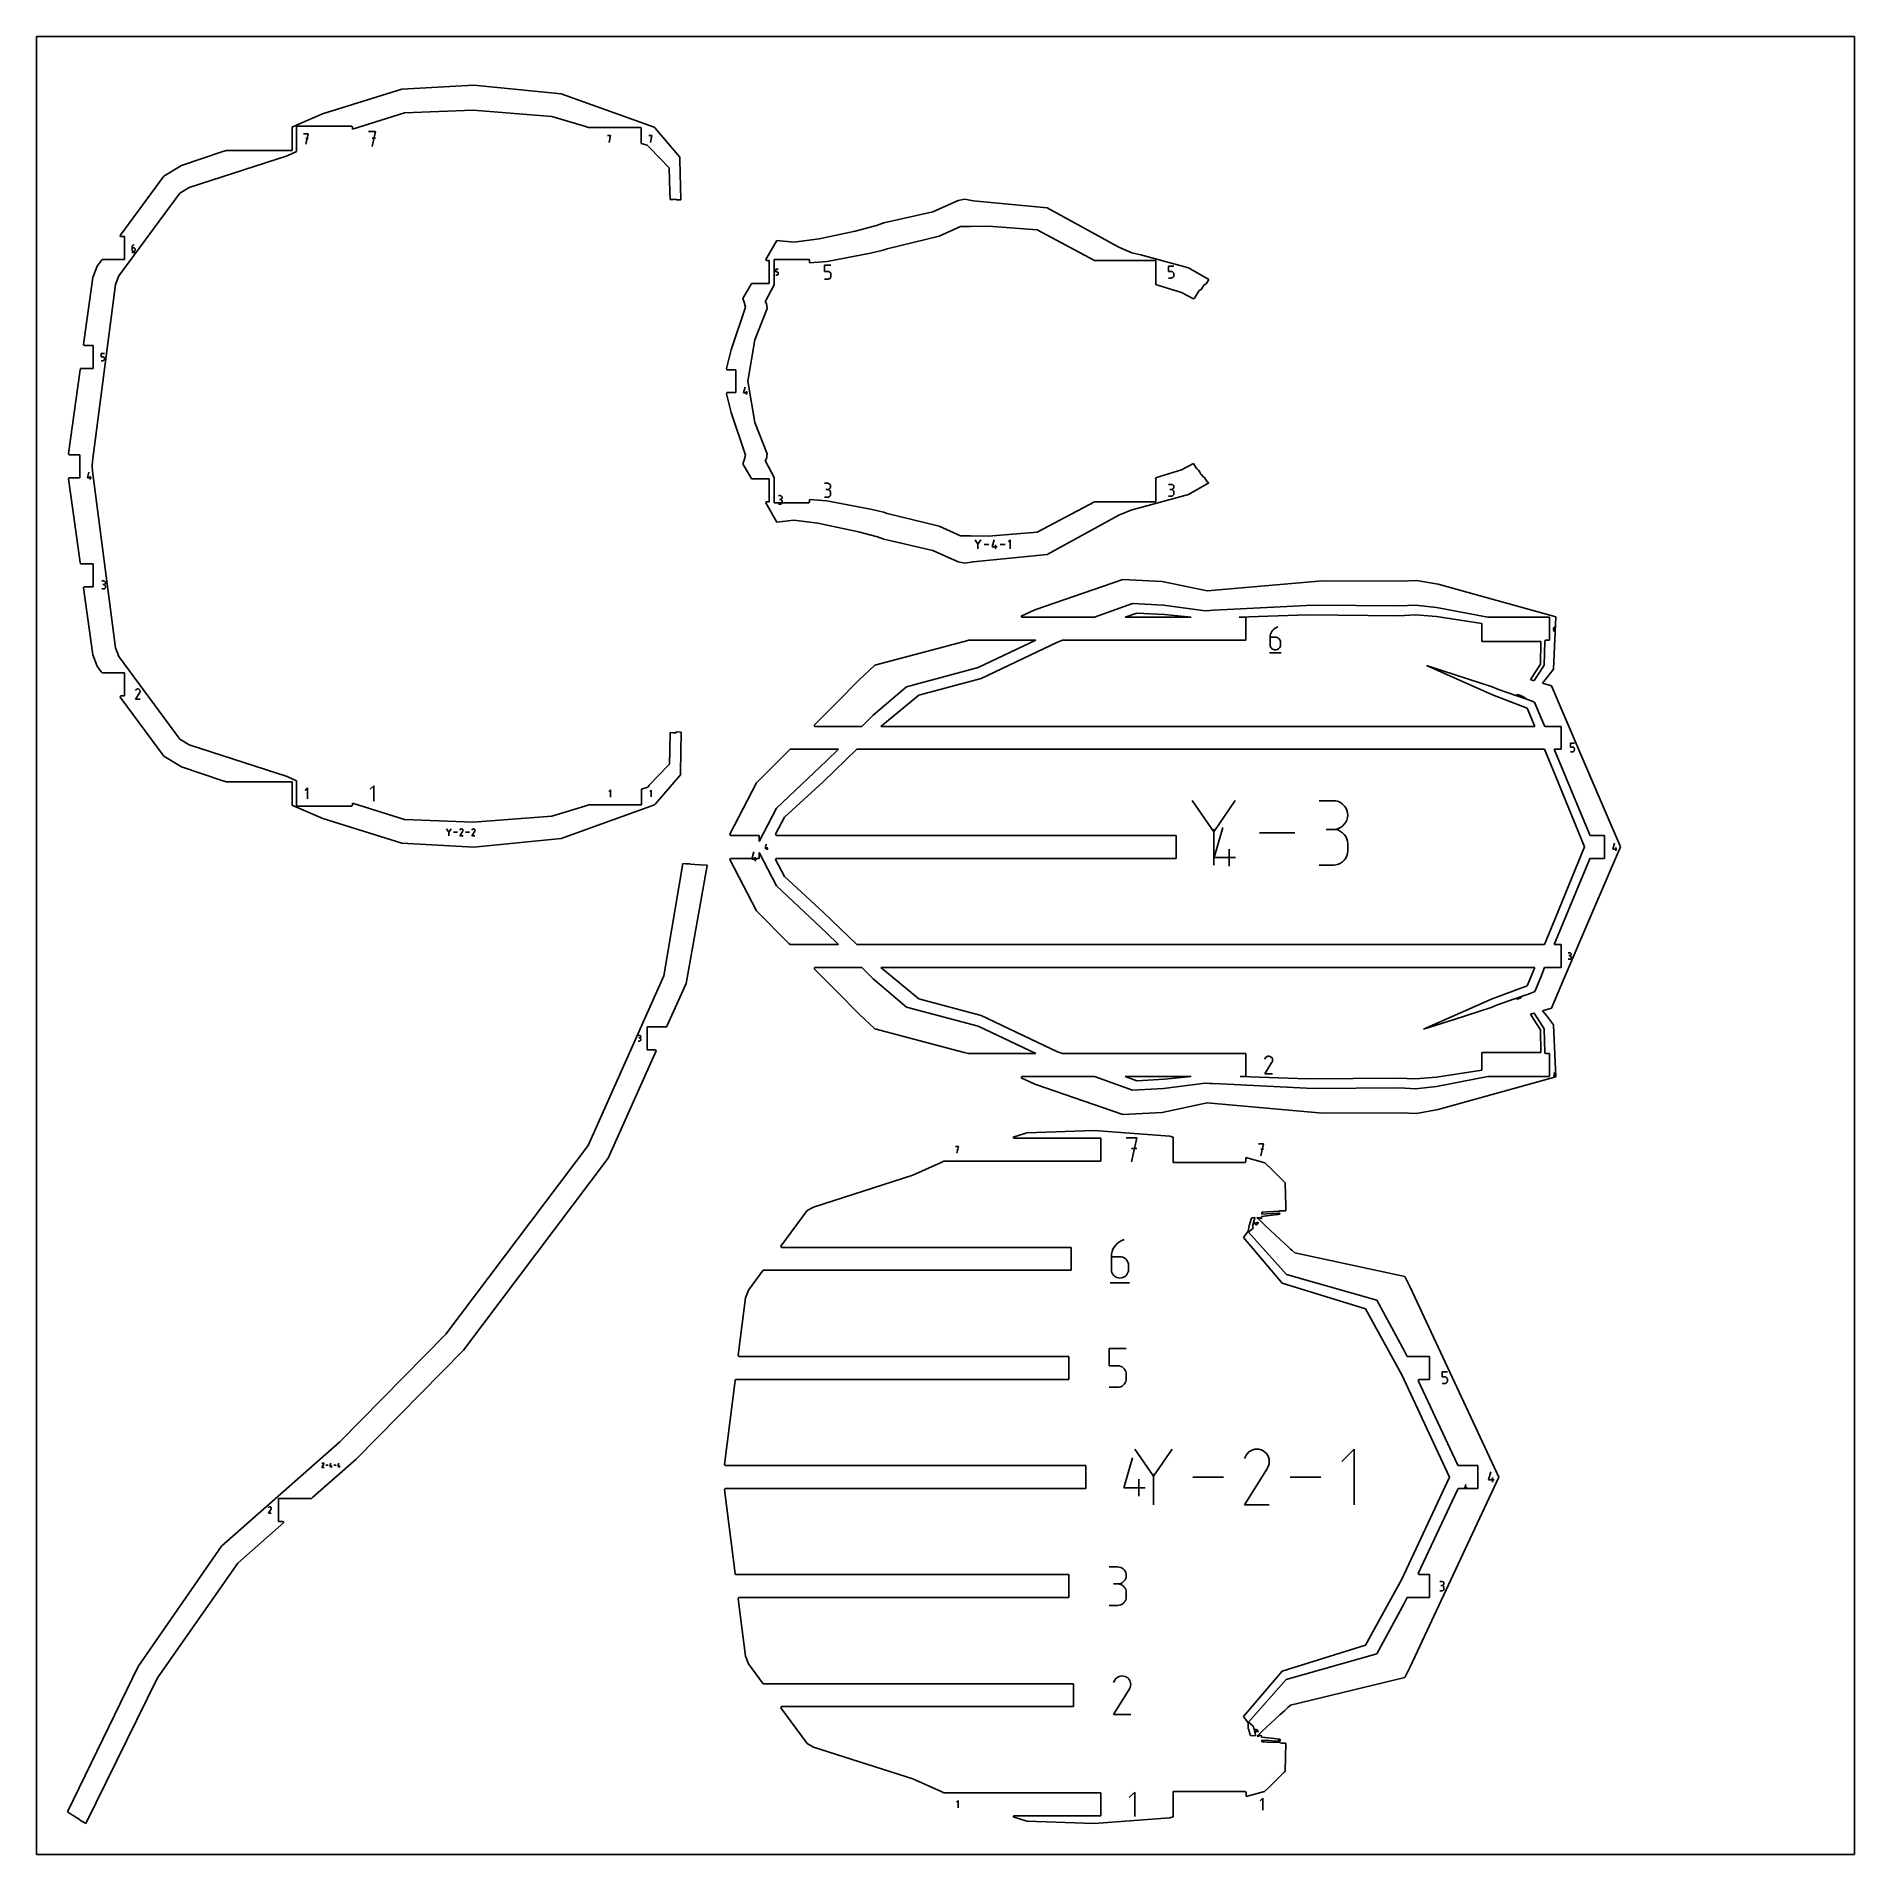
# Model space of a CAD drawing. Extents: x 0 to 40, y 0 to 40.
import ezdxf

# ---------------------------------------------------------------- set-up
doc = ezdxf.new("R2010")
doc.units = 0

msp = doc.modelspace()

# ---------------------------------------------------------------- linework, layer by layer
at = {"layer": 'annotation', "color": 1}
for p, q in [((5.97828, 37.858933), (5.875044, 37.858933)), ((5.92667, 37.626779), (5.97828, 37.858933)), ((5.97828, 37.755551), (5.92667, 37.755551)), ((7.458156, 37.910445), (7.309105, 37.910445)), ((7.383641, 37.575266), (7.458156, 37.910445)), ((7.458156, 37.761185), (7.383641, 37.761185)), ((12.632339, 37.819258), (12.564389, 37.819258)), ((12.598369, 37.666454), (12.632339, 37.819258)), ((12.632339, 37.751212), (12.598369, 37.751212)), ((13.541445, 37.819205), (13.473543, 37.819205)), ((13.507499, 37.666507), (13.541445, 37.819205)), ((13.541445, 37.751206), (13.507499, 37.751206)), ((2.100318, 35.248915), (2.175804, 35.248915)), ((2.10526, 35.361732), (2.104517, 35.351528)), ((2.104517, 35.351528), (2.104517, 35.301349)), ((2.138042, 35.351528), (2.104517, 35.351528)), ((2.104517, 35.301349), (2.104517, 35.301349)), ((2.104517, 35.301349), (2.105058, 35.295319)), ((2.105058, 35.295319), (2.106619, 35.289641)), ((2.107426, 35.371537), (2.10526, 35.361732)), ((2.106619, 35.289641), (2.109102, 35.284413)), ((2.110927, 35.380819), (2.107426, 35.371537)), ((2.109102, 35.284413), (2.112413, 35.279729)), ((2.115671, 35.389459), (2.110927, 35.380819)), ((2.112413, 35.279729), (2.116457, 35.275683)), ((2.121568, 35.397334), (2.115671, 35.389459)), ((2.116457, 35.275683), (2.121137, 35.272371)), ((2.121137, 35.272371), (2.126358, 35.269887)), ((2.128527, 35.404323), (2.121568, 35.397334)), ((2.126358, 35.269887), (2.132025, 35.268328)), ((2.136458, 35.410304), (2.128527, 35.404323)), ((2.132025, 35.268328), (2.138042, 35.267787)), ((2.145271, 35.415156), (2.136458, 35.410304)), ((2.144072, 35.35099), (2.138042, 35.351528)), ((2.138042, 35.267787), (2.144072, 35.268328)), ((2.138042, 35.267787), (2.138042, 35.267787)), ((2.149745, 35.349438), (2.144072, 35.35099)), ((2.144072, 35.268328), (2.149745, 35.269887)), ((2.154875, 35.418757), (2.145271, 35.415156)), ((2.154968, 35.346966), (2.149745, 35.349438)), ((2.149745, 35.269887), (2.154968, 35.272371)), ((2.154875, 35.418757), (2.154875, 35.418757)), ((2.159647, 35.343667), (2.154968, 35.346966)), ((2.154968, 35.272371), (2.159647, 35.275683)), ((2.163686, 35.339635), (2.159647, 35.343667)), ((2.159647, 35.275683), (2.163686, 35.279729)), ((2.166993, 35.334964), (2.163686, 35.339635)), ((2.163686, 35.279729), (2.166993, 35.284413)), ((2.169471, 35.329747), (2.166993, 35.334964)), ((2.166993, 35.284413), (2.169471, 35.289641)), ((2.171027, 35.324078), (2.169471, 35.329747)), ((2.169471, 35.289641), (2.171027, 35.295319)), ((2.171567, 35.31805), (2.171027, 35.324078)), ((2.171027, 35.295319), (2.171567, 35.301349)), ((2.171567, 35.301349), (2.171567, 35.31805)), ((2.171567, 35.31805), (2.171567, 35.31805)), ((16.264613, 34.821078), (16.264613, 34.878399)), ((16.264613, 34.878399), (16.321782, 34.878399)), ((16.293197, 34.821078), (16.264613, 34.821078)), ((16.29833, 34.820619), (16.293197, 34.821078)), ((16.303163, 34.819296), (16.29833, 34.820619)), ((16.307615, 34.817188), (16.303163, 34.819296)), ((16.311605, 34.814375), (16.307615, 34.817188)), ((16.315052, 34.810938), (16.311605, 34.814375)), ((16.317874, 34.806955), (16.315052, 34.810938)), ((16.319991, 34.802507), (16.317874, 34.806955)), ((16.32132, 34.797673), (16.319991, 34.802507)), ((17.341264, 34.830909), (17.341264, 34.96829)), ((17.341264, 34.96829), (17.478277, 34.96829)), ((17.409771, 34.830909), (17.341264, 34.830909)), ((17.422071, 34.829809), (17.409771, 34.830909)), ((17.433654, 34.826638), (17.422071, 34.829809)), ((17.444325, 34.821587), (17.433654, 34.826638)), ((17.453888, 34.814846), (17.444325, 34.821587)), ((17.462149, 34.806607), (17.453888, 34.814846)), ((17.468913, 34.797062), (17.462149, 34.806607)), ((24.90778, 34.828287), (24.90778, 34.944313)), ((24.90778, 34.944313), (25.023496, 34.944313)), ((24.965638, 34.828287), (24.90778, 34.828287)), ((24.976026, 34.827358), (24.965638, 34.828287)), ((24.985809, 34.82468), (24.976026, 34.827358)), ((24.994821, 34.820413), (24.985809, 34.82468)), ((25.002897, 34.81472), (24.994821, 34.820413)), ((25.009874, 34.807762), (25.002897, 34.81472)), ((25.015587, 34.799701), (25.009874, 34.807762)), ((16.264613, 34.749678), (16.293197, 34.749678)), ((16.293197, 34.749678), (16.298328, 34.750139)), ((16.293197, 34.749678), (16.293197, 34.749678)), ((16.298328, 34.750139), (16.303159, 34.751469)), ((16.303159, 34.751469), (16.307611, 34.753586)), ((16.307611, 34.753586), (16.311602, 34.75641)), ((16.311602, 34.75641), (16.315049, 34.75986)), ((16.315049, 34.75986), (16.317872, 34.763854)), ((16.317872, 34.763854), (16.31999, 34.768312)), ((16.31999, 34.768312), (16.32132, 34.773152)), ((16.321782, 34.792534), (16.32132, 34.797673)), ((16.32132, 34.773152), (16.321782, 34.778294)), ((16.321782, 34.778294), (16.321782, 34.792534)), ((16.321782, 34.792534), (16.321782, 34.792534)), ((17.341264, 34.659787), (17.409771, 34.659787)), ((17.409771, 34.659787), (17.422066, 34.660893)), ((17.409771, 34.659787), (17.409771, 34.659787)), ((17.422066, 34.660893), (17.433647, 34.66408)), ((17.433647, 34.66408), (17.444316, 34.669155)), ((17.444316, 34.669155), (17.45388, 34.675923)), ((17.45388, 34.675923), (17.462142, 34.68419)), ((17.462142, 34.68419), (17.468909, 34.693763)), ((17.468909, 34.693763), (17.473983, 34.704447)), ((17.473986, 34.786401), (17.468913, 34.797062)), ((17.473983, 34.704447), (17.477171, 34.716048)), ((17.477172, 34.774817), (17.473986, 34.786401)), ((17.477171, 34.716048), (17.478277, 34.728371)), ((17.478277, 34.762499), (17.477172, 34.774817)), ((17.478277, 34.728371), (17.478277, 34.762499)), ((17.478277, 34.762499), (17.478277, 34.762499)), ((24.90778, 34.683764), (24.965638, 34.683764)), ((24.965638, 34.683764), (24.976022, 34.684697)), ((24.965638, 34.683764), (24.965638, 34.683764)), ((24.976022, 34.684697), (24.985802, 34.687389)), ((24.985802, 34.687389), (24.994813, 34.691675)), ((24.994813, 34.691675), (25.00289, 34.697391)), ((25.00289, 34.697391), (25.009869, 34.704374)), ((25.009869, 34.704374), (25.015583, 34.712458)), ((25.015583, 34.712458), (25.019869, 34.721481)), ((25.019871, 34.790697), (25.015587, 34.799701)), ((25.019869, 34.721481), (25.022562, 34.731279)), ((25.022562, 34.780913), (25.019871, 34.790697)), ((25.023496, 34.77051), (25.022562, 34.780913)), ((25.022562, 34.731279), (25.023496, 34.741687)), ((25.023496, 34.741687), (25.023496, 34.77051)), ((25.023496, 34.77051), (25.023496, 34.77051)), ((1.42675, 32.952294), (1.42675, 33.022372)), ((1.42675, 33.022372), (1.496641, 33.022372)), ((1.461695, 32.952294), (1.42675, 32.952294)), ((1.42675, 32.865004), (1.461695, 32.865004)), ((1.46797, 32.951733), (1.461695, 32.952294)), ((1.461695, 32.865004), (1.467967, 32.865568)), ((1.461695, 32.865004), (1.461695, 32.865004)), ((1.467967, 32.865568), (1.473874, 32.867194)), ((1.473878, 32.950115), (1.46797, 32.951733)), ((1.473874, 32.867194), (1.479317, 32.869782)), ((1.479321, 32.947538), (1.473878, 32.950115)), ((1.479317, 32.869782), (1.484196, 32.873235)), ((1.4842, 32.9441), (1.479321, 32.947538)), ((1.484196, 32.873235), (1.48841, 32.877452)), ((1.488414, 32.939897), (1.4842, 32.9441)), ((1.48841, 32.877452), (1.491862, 32.882335)), ((1.491864, 32.935028), (1.488414, 32.939897)), ((1.491862, 32.882335), (1.49445, 32.887785)), ((1.494452, 32.92959), (1.491864, 32.935028)), ((1.49445, 32.887785), (1.496077, 32.893702)), ((1.496077, 32.923681), (1.494452, 32.92959)), ((1.496641, 32.917397), (1.496077, 32.923681)), ((1.496077, 32.893702), (1.496641, 32.899989)), ((1.496641, 32.899989), (1.496641, 32.917397)), ((1.496641, 32.917397), (1.496641, 32.917397)), ((15.558194, 32.158183), (15.593548, 32.28217)), ((15.646718, 32.158183), (15.558194, 32.158183)), ((15.620183, 32.122739), (15.620183, 32.193546)), ((1.122531, 30.288405), (1.157427, 30.410787)), ((1.209909, 30.288405), (1.122531, 30.288405)), ((1.183717, 30.253421), (1.183717, 30.323311)), ((17.404749, 30.168723), (17.336261, 30.168723)), ((17.404749, 30.031746), (17.370456, 30.031746)), ((17.370456, 30.031746), (17.404749, 30.031746)), ((17.417067, 30.167617), (17.404749, 30.168723)), ((17.404749, 30.031746), (17.417067, 30.032852)), ((17.417067, 30.03064), (17.404749, 30.031746)), ((17.404749, 30.031746), (17.404749, 30.031746)), ((17.428657, 30.164431), (17.417067, 30.167617)), ((17.417067, 30.032852), (17.428657, 30.03604)), ((17.428657, 30.027454), (17.417067, 30.03064)), ((17.439328, 30.15936), (17.428657, 30.164431)), ((17.428657, 30.03604), (17.439328, 30.041116)), ((17.439328, 30.022383), (17.428657, 30.027454)), ((17.448886, 30.1526), (17.439328, 30.15936)), ((17.439328, 30.041116), (17.448886, 30.047885)), ((17.448886, 30.015624), (17.439328, 30.022383)), ((17.457138, 30.144348), (17.448886, 30.1526)), ((17.448886, 30.047885), (17.457138, 30.056154)), ((17.457138, 30.007372), (17.448886, 30.015624)), ((17.463892, 30.134799), (17.457138, 30.144348)), ((17.457138, 30.056154), (17.463892, 30.065727)), ((17.463892, 29.997823), (17.457138, 30.007372)), ((17.468955, 30.124149), (17.463892, 30.134799)), ((17.463892, 30.065727), (17.468955, 30.076411)), ((17.472135, 30.112595), (17.468955, 30.124149)), ((17.468955, 30.076411), (17.472135, 30.08801)), ((17.473237, 30.100331), (17.472135, 30.112595)), ((17.472135, 30.08801), (17.473237, 30.100331)), ((17.473237, 30.100331), (17.473237, 30.100331)), ((24.965375, 30.144937), (24.907475, 30.144937)), ((24.965375, 30.029137), (24.936384, 30.029137)), ((24.936384, 30.029137), (24.965375, 30.029137)), ((24.975788, 30.144002), (24.965375, 30.144937)), ((24.965375, 30.029137), (24.975788, 30.030072)), ((24.975788, 30.028202), (24.965375, 30.029137)), ((24.965375, 30.029137), (24.965375, 30.029137)), ((24.985587, 30.141308), (24.975788, 30.144002)), ((24.975788, 30.030072), (24.985587, 30.032767)), ((24.985587, 30.025509), (24.975788, 30.028202)), ((24.994608, 30.137021), (24.985587, 30.141308)), ((24.985587, 30.032767), (24.994608, 30.037058)), ((24.994608, 30.021222), (24.985587, 30.025509)), ((25.002688, 30.131307), (24.994608, 30.137021)), ((24.994608, 30.037058), (25.002688, 30.042781)), ((25.002688, 30.015507), (24.994608, 30.021222)), ((25.009665, 30.12433), (25.002688, 30.131307)), ((25.002688, 30.042781), (25.009665, 30.049771)), ((25.009665, 30.008531), (25.002688, 30.015507)), ((25.015375, 30.116258), (25.009665, 30.12433)), ((25.009665, 30.049771), (25.015375, 30.057864)), ((25.015375, 30.000458), (25.009665, 30.008531)), ((25.019655, 30.107254), (25.015375, 30.116258)), ((25.015375, 30.057864), (25.019655, 30.066896)), ((25.019655, 29.991455), (25.015375, 30.000458)), ((25.022343, 30.097486), (25.019655, 30.107254)), ((25.019655, 30.066896), (25.022343, 30.076702)), ((25.023275, 30.087119), (25.022343, 30.097486)), ((25.022343, 30.076702), (25.023275, 30.087119)), ((25.023275, 30.087119), (25.023275, 30.087119)), ((16.365443, 29.895918), (16.324023, 29.895918)), ((16.324023, 29.709613), (16.365443, 29.709613)), ((16.365443, 29.813077), (16.344704, 29.813077)), ((16.344704, 29.813077), (16.365443, 29.813077)), ((16.372893, 29.895249), (16.365443, 29.895918)), ((16.365443, 29.813077), (16.372893, 29.813745)), ((16.372893, 29.812408), (16.365443, 29.813077)), ((16.365443, 29.813077), (16.365443, 29.813077)), ((16.365443, 29.709613), (16.372893, 29.710281)), ((16.365443, 29.709613), (16.365443, 29.709613)), ((16.379903, 29.893322), (16.372893, 29.895249)), ((16.372893, 29.813745), (16.379903, 29.815674)), ((16.379903, 29.810481), (16.372893, 29.812408)), ((16.372893, 29.710281), (16.379903, 29.712207)), ((16.386356, 29.890255), (16.379903, 29.893322)), ((16.379903, 29.815674), (16.386356, 29.818743)), ((16.386356, 29.807414), (16.379903, 29.810481)), ((16.379903, 29.712207), (16.386356, 29.715273)), ((16.392137, 29.886167), (16.386356, 29.890255)), ((16.386356, 29.818743), (16.392137, 29.822837)), ((16.392137, 29.803326), (16.386356, 29.807414)), ((16.386356, 29.715273), (16.392137, 29.71936)), ((16.397128, 29.881176), (16.392137, 29.886167)), ((16.392137, 29.822837), (16.397128, 29.827838)), ((16.397128, 29.798335), (16.392137, 29.803326)), ((16.392137, 29.71936), (16.397128, 29.72435)), ((16.401212, 29.875401), (16.397128, 29.881176)), ((16.397128, 29.827838), (16.401212, 29.833628)), ((16.401212, 29.79256), (16.397128, 29.798335)), ((16.397128, 29.72435), (16.401212, 29.730124)), ((16.404274, 29.86896), (16.401212, 29.875401)), ((16.401212, 29.833628), (16.404274, 29.840089)), ((16.404274, 29.786119), (16.401212, 29.79256)), ((16.401212, 29.730124), (16.404274, 29.736566)), ((16.406197, 29.861972), (16.404274, 29.86896)), ((16.404274, 29.840089), (16.406197, 29.847104)), ((16.406197, 29.779131), (16.404274, 29.786119)), ((16.404274, 29.736566), (16.406197, 29.743555)), ((16.406864, 29.854556), (16.406197, 29.861972)), ((16.406197, 29.847104), (16.406864, 29.854556)), ((16.406864, 29.771715), (16.406197, 29.779131)), ((16.406197, 29.743555), (16.406864, 29.750975)), ((16.406864, 29.854556), (16.406864, 29.854556)), ((16.406864, 29.750975), (16.406864, 29.771715)), ((16.406864, 29.771715), (16.406864, 29.771715)), ((17.336261, 29.86067), (17.404749, 29.86067)), ((17.404749, 29.86067), (17.417067, 29.861775)), ((17.404749, 29.86067), (17.404749, 29.86067)), ((17.417067, 29.861775), (17.428657, 29.86496)), ((17.428657, 29.86496), (17.439328, 29.870029)), ((17.439328, 29.870029), (17.448886, 29.876786)), ((17.448886, 29.876786), (17.457138, 29.885037)), ((17.457138, 29.885037), (17.463892, 29.894585)), ((17.468955, 29.987173), (17.463892, 29.997823)), ((17.463892, 29.894585), (17.468955, 29.905236)), ((17.472135, 29.975618), (17.468955, 29.987173)), ((17.468955, 29.905236), (17.472135, 29.916793)), ((17.473237, 29.963355), (17.472135, 29.975618)), ((17.472135, 29.916793), (17.473237, 29.929062)), ((17.473237, 29.929062), (17.473237, 29.963355)), ((17.473237, 29.963355), (17.473237, 29.963355)), ((24.907475, 29.88451), (24.965375, 29.88451)), ((24.965375, 29.88451), (24.975788, 29.885445)), ((24.965375, 29.88451), (24.965375, 29.88451)), ((24.975788, 29.885445), (24.985587, 29.888137)), ((24.985587, 29.888137), (24.994608, 29.892422)), ((24.994608, 29.892422), (25.002688, 29.898135)), ((25.002688, 29.898135), (25.009665, 29.90511)), ((25.009665, 29.90511), (25.015375, 29.913182)), ((25.015375, 29.913182), (25.019655, 29.922186)), ((25.022343, 29.981687), (25.019655, 29.991455)), ((25.019655, 29.922186), (25.022343, 29.931957)), ((25.023275, 29.971319), (25.022343, 29.981687)), ((25.022343, 29.931957), (25.023275, 29.942328)), ((25.023275, 29.942328), (25.023275, 29.971319)), ((25.023275, 29.971319), (25.023275, 29.971319)), ((20.713233, 28.828269), (20.649077, 28.921047)), ((20.777377, 28.921047), (20.713233, 28.828269)), ((20.713233, 28.835735), (20.713233, 28.728701)), ((20.954691, 28.824874), (20.849526, 28.824874)), ((21.026799, 28.771465), (21.069449, 28.921041)), ((21.101581, 28.728707), (21.101581, 28.814127)), ((21.310901, 28.824874), (21.205736, 28.824874)), ((21.425773, 28.921041), (21.383014, 28.878271)), ((21.425773, 28.728707), (21.425773, 28.921041)), ((21.133592, 28.771465), (21.026799, 28.771465)), ((1.48206, 28.01915), (1.443496, 28.01915)), ((1.488996, 28.018527), (1.48206, 28.01915)), ((1.495522, 28.016733), (1.488996, 28.018527)), ((1.50153, 28.013878), (1.495522, 28.016733)), ((1.506912, 28.010072), (1.50153, 28.013878)), ((1.511559, 28.005425), (1.506912, 28.010072)), ((1.515362, 28.000048), (1.511559, 28.005425)), ((1.518213, 27.994052), (1.515362, 28.000048)), ((1.443496, 27.845694), (1.48206, 27.845694)), ((1.48206, 27.942022), (1.462751, 27.942022)), ((1.462751, 27.942022), (1.48206, 27.942022)), ((1.48206, 27.942022), (1.488996, 27.942645)), ((1.488996, 27.9414), (1.48206, 27.942022)), ((1.48206, 27.942022), (1.48206, 27.942022)), ((1.48206, 27.845694), (1.488996, 27.846317)), ((1.48206, 27.845694), (1.48206, 27.845694)), ((1.488996, 27.942645), (1.495522, 27.94444)), ((1.495522, 27.939606), (1.488996, 27.9414)), ((1.488996, 27.846317), (1.495522, 27.84811)), ((1.495522, 27.94444), (1.50153, 27.947298)), ((1.50153, 27.93675), (1.495522, 27.939606)), ((1.495522, 27.84811), (1.50153, 27.850964)), ((1.50153, 27.947298), (1.506912, 27.95111)), ((1.506912, 27.932944), (1.50153, 27.93675)), ((1.50153, 27.850964), (1.506912, 27.854769)), ((1.506912, 27.95111), (1.511559, 27.955765)), ((1.511559, 27.928298), (1.506912, 27.932944)), ((1.506912, 27.854769), (1.511559, 27.859415)), ((1.511559, 27.955765), (1.515362, 27.961156)), ((1.515362, 27.922921), (1.511559, 27.928298)), ((1.511559, 27.859415), (1.515362, 27.864791)), ((1.515362, 27.961156), (1.518213, 27.967171)), ((1.518213, 27.916924), (1.515362, 27.922921)), ((1.515362, 27.864791), (1.518213, 27.870788)), ((1.520003, 27.987546), (1.518213, 27.994052)), ((1.518213, 27.967171), (1.520003, 27.973703)), ((1.520003, 27.910418), (1.518213, 27.916924)), ((1.518213, 27.870788), (1.520003, 27.877296)), ((1.520624, 27.98064), (1.520003, 27.987546)), ((1.520003, 27.973703), (1.520624, 27.98064)), ((1.520624, 27.903513), (1.520003, 27.910418)), ((1.520003, 27.877296), (1.520624, 27.884204)), ((1.520624, 27.98064), (1.520624, 27.98064)), ((1.520624, 27.884204), (1.520624, 27.903513)), ((1.520624, 27.903513), (1.520624, 27.903513)), ((27.144888, 26.817663), (27.142386, 26.783273)), ((27.15219, 26.850706), (27.144888, 26.817663)), ((27.163987, 26.881991), (27.15219, 26.850706)), ((27.179975, 26.911109), (27.163987, 26.881991)), ((27.199849, 26.93765), (27.179975, 26.911109)), ((27.223304, 26.961204), (27.199849, 26.93765)), ((27.250034, 26.981362), (27.223304, 26.961204)), ((27.279735, 26.997713), (27.250034, 26.981362)), ((27.312103, 27.009849), (27.279735, 26.997713)), ((27.312103, 27.009849), (27.312103, 27.009849)), ((33.369902, 26.923286), (33.405232, 26.923286)), ((33.372214, 26.976089), (33.371867, 26.971313)), ((33.371867, 26.971313), (33.371867, 26.947828)), ((33.387558, 26.971313), (33.371867, 26.971313)), ((33.371867, 26.947828), (33.371867, 26.947828)), ((33.371867, 26.947828), (33.37212, 26.945005)), ((33.37212, 26.945005), (33.37285, 26.942348)), ((33.373228, 26.980678), (33.372214, 26.976089)), ((33.37285, 26.942348), (33.374013, 26.939901)), ((33.374867, 26.985023), (33.373228, 26.980678)), ((33.374013, 26.939901), (33.375563, 26.937708)), ((33.377087, 26.989067), (33.374867, 26.985023)), ((33.375563, 26.937708), (33.377455, 26.935815)), ((33.379847, 26.992753), (33.377087, 26.989067)), ((33.377455, 26.935815), (33.379646, 26.934264)), ((33.379646, 26.934264), (33.382089, 26.933102)), ((33.383105, 26.996024), (33.379847, 26.992753)), ((33.382089, 26.933102), (33.384742, 26.932372)), ((33.386817, 26.998823), (33.383105, 26.996024)), ((33.384742, 26.932372), (33.387558, 26.932119)), ((33.390942, 27.001094), (33.386817, 26.998823)), ((33.39038, 26.971061), (33.387558, 26.971313)), ((33.387558, 26.932119), (33.39038, 26.932372)), ((33.387558, 26.932119), (33.387558, 26.932119)), ((33.393035, 26.970335), (33.39038, 26.971061)), ((33.39038, 26.932372), (33.393035, 26.933102)), ((33.395437, 27.002779), (33.390942, 27.001094)), ((33.39548, 26.969178), (33.393035, 26.970335)), ((33.393035, 26.933102), (33.39548, 26.934264)), ((33.395437, 27.002779), (33.395437, 27.002779)), ((33.39767, 26.967634), (33.39548, 26.969178)), ((33.39548, 26.934264), (33.39767, 26.935815)), ((33.399561, 26.965747), (33.39767, 26.967634)), ((33.39767, 26.935815), (33.399561, 26.937708)), ((33.401108, 26.963561), (33.399561, 26.965747)), ((33.399561, 26.937708), (33.401108, 26.939901)), ((33.402268, 26.961119), (33.401108, 26.963561)), ((33.401108, 26.939901), (33.402268, 26.942348)), ((33.402996, 26.958466), (33.402268, 26.961119)), ((33.402268, 26.942348), (33.402996, 26.945005)), ((33.403249, 26.955644), (33.402996, 26.958466)), ((33.402996, 26.945005), (33.403249, 26.947828)), ((33.403249, 26.947828), (33.403249, 26.955644)), ((33.403249, 26.955644), (33.403249, 26.955644)), ((27.128235, 26.437449), (27.382635, 26.437449)), ((27.142386, 26.783273), (27.142386, 26.614162)), ((27.255371, 26.783273), (27.142386, 26.783273)), ((27.142386, 26.614162), (27.142386, 26.614162)), ((27.142386, 26.614162), (27.14421, 26.593837)), ((27.14421, 26.593837), (27.149468, 26.574704)), ((27.149468, 26.574704), (27.157837, 26.557084)), ((27.157837, 26.557084), (27.168997, 26.541296)), ((27.168997, 26.541296), (27.182624, 26.527661)), ((27.182624, 26.527661), (27.198397, 26.516498)), ((27.198397, 26.516498), (27.215994, 26.508129)), ((27.215994, 26.508129), (27.235092, 26.502872)), ((27.235092, 26.502872), (27.255371, 26.501049)), ((27.275691, 26.781459), (27.255371, 26.783273)), ((27.255371, 26.501049), (27.275691, 26.502872)), ((27.255371, 26.501049), (27.255371, 26.501049)), ((27.294813, 26.776229), (27.275691, 26.781459)), ((27.275691, 26.502872), (27.294813, 26.508129)), ((27.312416, 26.767898), (27.294813, 26.776229)), ((27.294813, 26.508129), (27.312416, 26.516498)), ((27.328184, 26.756781), (27.312416, 26.767898)), ((27.312416, 26.516498), (27.328184, 26.527661)), ((27.341798, 26.743193), (27.328184, 26.756781)), ((27.328184, 26.527661), (27.341798, 26.541296)), ((27.35294, 26.727451), (27.341798, 26.743193)), ((27.341798, 26.541296), (27.35294, 26.557084)), ((27.361292, 26.709869), (27.35294, 26.727451)), ((27.35294, 26.557084), (27.361292, 26.574704)), ((27.366537, 26.690762), (27.361292, 26.709869)), ((27.361292, 26.574704), (27.366537, 26.593837)), ((27.368356, 26.670447), (27.366537, 26.690762)), ((27.366537, 26.593837), (27.368356, 26.614162)), ((27.368356, 26.614162), (27.368356, 26.670447)), ((27.368356, 26.670447), (27.368356, 26.670447)), ((2.18825, 25.620763), (2.181663, 25.608127)), ((2.193478, 25.628175), (2.18825, 25.620763)), ((2.19975, 25.634363), (2.193478, 25.628175)), ((2.206875, 25.639277), (2.19975, 25.634363)), ((2.214663, 25.642866), (2.206875, 25.639277)), ((2.222923, 25.645082), (2.214663, 25.642866)), ((2.231465, 25.645875), (2.222923, 25.645082)), ((2.240097, 25.645196), (2.231465, 25.645875)), ((2.248629, 25.642994), (2.240097, 25.645196)), ((2.25687, 25.639221), (2.248629, 25.642994)), ((2.264241, 25.633987), (2.25687, 25.639221)), ((2.25687, 25.639221), (2.25687, 25.639221)), ((2.270404, 25.627706), (2.264241, 25.633987)), ((2.275303, 25.620571), (2.270404, 25.627706)), ((2.278886, 25.612775), (2.275303, 25.620571)), ((2.281096, 25.604509), (2.278886, 25.612775)), ((2.281879, 25.595966), (2.281096, 25.604509)), ((2.181522, 25.41999), (2.274223, 25.569227)), ((2.281844, 25.41999), (2.181522, 25.41999)), ((2.274223, 25.569227), (2.274334, 25.569364)), ((2.274223, 25.569227), (2.274223, 25.569227)), ((2.274334, 25.569364), (2.27444, 25.569503)), ((2.27444, 25.569503), (2.274543, 25.569643)), ((2.274543, 25.569643), (2.274642, 25.569788)), ((2.274642, 25.569788), (2.274739, 25.569936)), ((2.274739, 25.569936), (2.274834, 25.570091)), ((2.274834, 25.570091), (2.274928, 25.570253)), ((2.274928, 25.570253), (2.275022, 25.570422)), ((2.275022, 25.570422), (2.275116, 25.570601)), ((2.275116, 25.570601), (2.278943, 25.57882)), ((2.275116, 25.570601), (2.275116, 25.570601)), ((2.278943, 25.57882), (2.281179, 25.587339)), ((2.281179, 25.587339), (2.281879, 25.595966)), ((33.749911, 24.366222), (33.749911, 24.450565)), ((33.749911, 24.450565), (33.834028, 24.450565)), ((33.791969, 24.366222), (33.749911, 24.366222)), ((33.749911, 24.261165), (33.791969, 24.261165)), ((33.799521, 24.365547), (33.791969, 24.366222)), ((33.791969, 24.261165), (33.799518, 24.261844)), ((33.791969, 24.261165), (33.791969, 24.261165)), ((33.799518, 24.261844), (33.806627, 24.263801)), ((33.806632, 24.363601), (33.799521, 24.365547)), ((33.806627, 24.263801), (33.813178, 24.266916)), ((33.813183, 24.360499), (33.806632, 24.363601)), ((33.813178, 24.266916), (33.819049, 24.271071)), ((33.819054, 24.356361), (33.813183, 24.360499)), ((33.819049, 24.271071), (33.824122, 24.276147)), ((33.824126, 24.351303), (33.819054, 24.356361)), ((33.824122, 24.276147), (33.828276, 24.282024)), ((33.828279, 24.345443), (33.824126, 24.351303)), ((33.828276, 24.282024), (33.831392, 24.288583)), ((33.831393, 24.338898), (33.828279, 24.345443)), ((33.831392, 24.288583), (33.833349, 24.295705)), ((33.833349, 24.331786), (33.831393, 24.338898)), ((33.834028, 24.324223), (33.833349, 24.331786)), ((33.833349, 24.295705), (33.834028, 24.303271)), ((33.834028, 24.303271), (33.834028, 24.324223)), ((33.834028, 24.324223), (33.834028, 24.324223)), ((5.968276, 23.467168), (5.914114, 23.41299)), ((5.968276, 23.223536), (5.968276, 23.467168)), ((7.420907, 23.512942), (7.346392, 23.438406)), ((7.420907, 23.177762), (7.420907, 23.512942)), ((12.629435, 23.425287), (12.593894, 23.389736)), ((12.629435, 23.265417), (12.629435, 23.425287)), ((13.526196, 23.420264), (13.492889, 23.386947)), ((13.526196, 23.270441), (13.526196, 23.420264)), ((25.899899, 22.501751), (25.425893, 23.187227)), ((26.373815, 23.187227), (25.899899, 22.501751)), ((28.532193, 23.185534), (28.216635, 23.185534)), ((28.588947, 23.18044), (28.532193, 23.185534)), ((28.64235, 23.165759), (28.588947, 23.18044)), ((28.691515, 23.142395), (28.64235, 23.165759)), ((28.735553, 23.111251), (28.691515, 23.142395)), ((28.773575, 23.073229), (28.735553, 23.111251)), ((28.804695, 23.029232), (28.773575, 23.073229)), ((28.828023, 22.980163), (28.804695, 23.029232)), ((28.842671, 22.926925), (28.828023, 22.980163)), ((28.828023, 22.760208), (28.842671, 22.813652)), ((28.847751, 22.870422), (28.842671, 22.926925)), ((28.842671, 22.813652), (28.847751, 22.870422)), ((28.847751, 22.870422), (28.847751, 22.870422)), ((9.072797, 22.492728), (9.022474, 22.565502)), ((9.123111, 22.565502), (9.072797, 22.492728)), ((9.072797, 22.498584), (9.072797, 22.414626)), ((9.262196, 22.490064), (9.179705, 22.490064)), ((9.318768, 22.41463), (9.380681, 22.514302)), ((9.385771, 22.41463), (9.318768, 22.41463)), ((9.323262, 22.548722), (9.318863, 22.540282)), ((9.326753, 22.553672), (9.323262, 22.548722)), ((9.330942, 22.557805), (9.326753, 22.553672)), ((9.335701, 22.561087), (9.330942, 22.557805)), ((9.340903, 22.563484), (9.335701, 22.561087)), ((9.346419, 22.564964), (9.340903, 22.563484)), ((9.352124, 22.565494), (9.346419, 22.564964)), ((9.357889, 22.56504), (9.352124, 22.565494)), ((9.363588, 22.56357), (9.357889, 22.56504)), ((9.369092, 22.56105), (9.363588, 22.56357)), ((9.374014, 22.557554), (9.369092, 22.56105)), ((9.369092, 22.56105), (9.369092, 22.56105)), ((9.37813, 22.553359), (9.374014, 22.557554)), ((9.381403, 22.548594), (9.37813, 22.553359)), ((9.380681, 22.514302), (9.380755, 22.514394)), ((9.380681, 22.514302), (9.380681, 22.514302)), ((9.380755, 22.514394), (9.380826, 22.514486)), ((9.380826, 22.514486), (9.380895, 22.51458)), ((9.380895, 22.51458), (9.380961, 22.514676)), ((9.380961, 22.514676), (9.381026, 22.514776)), ((9.381026, 22.514776), (9.381089, 22.514879)), ((9.381089, 22.514879), (9.381152, 22.514987)), ((9.381152, 22.514987), (9.381215, 22.5151)), ((9.381215, 22.5151), (9.381277, 22.51522)), ((9.381277, 22.51522), (9.383834, 22.520709)), ((9.381277, 22.51522), (9.381277, 22.51522)), ((9.383795, 22.543387), (9.381403, 22.548594)), ((9.385271, 22.537866), (9.383795, 22.543387)), ((9.383834, 22.520709), (9.385327, 22.526398)), ((9.385794, 22.53216), (9.385271, 22.537866)), ((9.385327, 22.526398), (9.385794, 22.53216)), ((9.524863, 22.490064), (9.442372, 22.490064)), ((9.581435, 22.41463), (9.643348, 22.514302)), ((9.648438, 22.41463), (9.581435, 22.41463)), ((9.585929, 22.548722), (9.58153, 22.540282)), ((9.58942, 22.553672), (9.585929, 22.548722)), ((9.593609, 22.557805), (9.58942, 22.553672)), ((9.598368, 22.561087), (9.593609, 22.557805)), ((9.60357, 22.563484), (9.598368, 22.561087)), ((9.609086, 22.564964), (9.60357, 22.563484)), ((9.614791, 22.565494), (9.609086, 22.564964)), ((9.620556, 22.56504), (9.614791, 22.565494)), ((9.626255, 22.56357), (9.620556, 22.56504)), ((9.631759, 22.56105), (9.626255, 22.56357)), ((9.636681, 22.557554), (9.631759, 22.56105)), ((9.631759, 22.56105), (9.631759, 22.56105)), ((9.640797, 22.553359), (9.636681, 22.557554)), ((9.64407, 22.548594), (9.640797, 22.553359)), ((9.643348, 22.514302), (9.643422, 22.514394)), ((9.643348, 22.514302), (9.643348, 22.514302)), ((9.643422, 22.514394), (9.643493, 22.514486)), ((9.643493, 22.514486), (9.643562, 22.51458)), ((9.643562, 22.51458), (9.643628, 22.514676)), ((9.643628, 22.514676), (9.643693, 22.514776)), ((9.643693, 22.514776), (9.643756, 22.514879)), ((9.643756, 22.514879), (9.643819, 22.514987)), ((9.643819, 22.514987), (9.643882, 22.5151)), ((9.643882, 22.5151), (9.643944, 22.51522)), ((9.643944, 22.51522), (9.646501, 22.520709)), ((9.643944, 22.51522), (9.643944, 22.51522)), ((9.646462, 22.543387), (9.64407, 22.548594)), ((9.647938, 22.537866), (9.646462, 22.543387)), ((9.646501, 22.520709), (9.647994, 22.526398)), ((9.648461, 22.53216), (9.647938, 22.537866)), ((9.647994, 22.526398), (9.648461, 22.53216)), ((25.899899, 22.556913), (25.899899, 21.766102)), ((25.91135, 21.932803), (26.099392, 22.592281)), ((27.68388, 22.476665), (26.906882, 22.476665)), ((28.532193, 22.554418), (28.374191, 22.554418)), ((28.374191, 22.554418), (28.532193, 22.554418)), ((28.532193, 22.554418), (28.588947, 22.559513)), ((28.588947, 22.549324), (28.532193, 22.554418)), ((28.532193, 22.554418), (28.532193, 22.554418)), ((28.588947, 22.559513), (28.64235, 22.574202)), ((28.64235, 22.534643), (28.588947, 22.549324)), ((28.64235, 22.574202), (28.691515, 22.597589)), ((28.691515, 22.511279), (28.64235, 22.534643)), ((28.691515, 22.597589), (28.735553, 22.628779)), ((28.735553, 22.480135), (28.691515, 22.511279)), ((28.735553, 22.628779), (28.773575, 22.666876)), ((28.773575, 22.442113), (28.735553, 22.480135)), ((28.773575, 22.666876), (28.804695, 22.710984)), ((28.804695, 22.398116), (28.773575, 22.442113)), ((28.804695, 22.710984), (28.828023, 22.760208)), ((15.736472, 21.900226), (15.781234, 22.057213)), ((16.030077, 22.134702), (16.056892, 22.228744)), ((16.09722, 22.134702), (16.030077, 22.134702)), ((16.077094, 22.107819), (16.077094, 22.161524)), ((26.241062, 21.744281), (26.241062, 22.120898)), ((28.828023, 22.349047), (28.804695, 22.398116)), ((28.842671, 22.295809), (28.828023, 22.349047)), ((28.828023, 21.971526), (28.842671, 22.024776)), ((28.847751, 22.239305), (28.842671, 22.295809)), ((28.842671, 22.024776), (28.847751, 22.081304)), ((28.847751, 22.081304), (28.847751, 22.239305)), ((28.847751, 22.239305), (28.847751, 22.239305)), ((34.677011, 22.120717), (34.714993, 22.253925)), ((34.772118, 22.120717), (34.677011, 22.120717)), ((34.743609, 22.082638), (34.743609, 22.15871)), ((15.848556, 21.900226), (15.736472, 21.900226)), ((15.814959, 21.85535), (15.814959, 21.945002)), ((26.382201, 21.932803), (25.91135, 21.932803)), ((28.216635, 21.766191), (28.532193, 21.766191)), ((28.532193, 21.766191), (28.588947, 21.771282)), ((28.532193, 21.766191), (28.532193, 21.766191)), ((28.588947, 21.771282), (28.64235, 21.785955)), ((28.64235, 21.785955), (28.691515, 21.80931)), ((28.691515, 21.80931), (28.735553, 21.840445)), ((28.735553, 21.840445), (28.773575, 21.87846)), ((28.773575, 21.87846), (28.804695, 21.922454)), ((28.804695, 21.922454), (28.828023, 21.971526)), ((33.731839, 19.839248), (33.700433, 19.839248)), ((33.700433, 19.697987), (33.731839, 19.697987)), ((33.731839, 19.776436), (33.716114, 19.776436)), ((33.716114, 19.776436), (33.731839, 19.776436)), ((33.737488, 19.838741), (33.731839, 19.839248)), ((33.731839, 19.776436), (33.737488, 19.776943)), ((33.737488, 19.775929), (33.731839, 19.776436)), ((33.731839, 19.776436), (33.731839, 19.776436)), ((33.731839, 19.697987), (33.737488, 19.698494)), ((33.731839, 19.697987), (33.731839, 19.697987)), ((33.742803, 19.83728), (33.737488, 19.838741)), ((33.737488, 19.776943), (33.742803, 19.778405)), ((33.742803, 19.774468), (33.737488, 19.775929)), ((33.737488, 19.698494), (33.742803, 19.699954)), ((33.747696, 19.834954), (33.742803, 19.83728)), ((33.742803, 19.778405), (33.747696, 19.780732)), ((33.747696, 19.772142), (33.742803, 19.774468)), ((33.742803, 19.699954), (33.747696, 19.702279)), ((33.752079, 19.831855), (33.747696, 19.834954)), ((33.747696, 19.780732), (33.752079, 19.783837)), ((33.752079, 19.769043), (33.747696, 19.772142)), ((33.747696, 19.702279), (33.752079, 19.705377)), ((33.755863, 19.82807), (33.752079, 19.831855)), ((33.752079, 19.783837), (33.755863, 19.787628)), ((33.755863, 19.765259), (33.752079, 19.769043)), ((33.752079, 19.705377), (33.755863, 19.709161)), ((33.75896, 19.823692), (33.755863, 19.82807)), ((33.755863, 19.787628), (33.75896, 19.792018)), ((33.75896, 19.76088), (33.755863, 19.765259)), ((33.755863, 19.709161), (33.75896, 19.713539)), ((33.761282, 19.818808), (33.75896, 19.823692)), ((33.75896, 19.792018), (33.761282, 19.796917)), ((33.761282, 19.755996), (33.75896, 19.76088)), ((33.75896, 19.713539), (33.761282, 19.718423)), ((33.762739, 19.81351), (33.761282, 19.818808)), ((33.761282, 19.796917), (33.762739, 19.802236)), ((33.762739, 19.750698), (33.761282, 19.755996)), ((33.761282, 19.718423), (33.762739, 19.723723)), ((33.763245, 19.807886), (33.762739, 19.81351)), ((33.762739, 19.802236), (33.763245, 19.807886)), ((33.763245, 19.745074), (33.762739, 19.750698)), ((33.762739, 19.723723), (33.763245, 19.729349)), ((33.763245, 19.807886), (33.763245, 19.807886)), ((33.763245, 19.729349), (33.763245, 19.745074)), ((33.763245, 19.745074), (33.763245, 19.745074)), ((13.268718, 18.020398), (13.24171, 18.020398)), ((13.273575, 18.019962), (13.268718, 18.020398)), ((13.278145, 18.018705), (13.273575, 18.019962)), ((13.282353, 18.016706), (13.278145, 18.018705)), ((13.286122, 18.01404), (13.282353, 18.016706)), ((13.289376, 18.010786), (13.286122, 18.01404)), ((13.29204, 18.007021), (13.289376, 18.010786)), ((13.294036, 18.002821), (13.29204, 18.007021)), ((13.29529, 17.998265), (13.294036, 18.002821)), ((13.24171, 17.898923), (13.268718, 17.898923)), ((13.268718, 17.966383), (13.255195, 17.966383)), ((13.255195, 17.966383), (13.268718, 17.966383)), ((13.268718, 17.966383), (13.273575, 17.96682)), ((13.273575, 17.965947), (13.268718, 17.966383)), ((13.268718, 17.966383), (13.268718, 17.966383)), ((13.268718, 17.898923), (13.273575, 17.899358)), ((13.268718, 17.898923), (13.268718, 17.898923)), ((13.273575, 17.96682), (13.278145, 17.968077)), ((13.278145, 17.964691), (13.273575, 17.965947)), ((13.273575, 17.899358), (13.278145, 17.900614)), ((13.278145, 17.968077), (13.282353, 17.970078)), ((13.282353, 17.962691), (13.278145, 17.964691)), ((13.278145, 17.900614), (13.282353, 17.902613)), ((13.282353, 17.970078), (13.286122, 17.972748)), ((13.286122, 17.960026), (13.282353, 17.962691)), ((13.282353, 17.902613), (13.286122, 17.905278)), ((13.286122, 17.972748), (13.289376, 17.976008)), ((13.289376, 17.956772), (13.286122, 17.960026)), ((13.286122, 17.905278), (13.289376, 17.908531)), ((13.289376, 17.976008), (13.29204, 17.979783)), ((13.29204, 17.953006), (13.289376, 17.956772)), ((13.289376, 17.908531), (13.29204, 17.912296)), ((13.29204, 17.979783), (13.294036, 17.983996)), ((13.294036, 17.948807), (13.29204, 17.953006)), ((13.29204, 17.912296), (13.294036, 17.916496)), ((13.294036, 17.983996), (13.29529, 17.98857)), ((13.29529, 17.94425), (13.294036, 17.948807)), ((13.294036, 17.916496), (13.29529, 17.921054)), ((13.295725, 17.993429), (13.29529, 17.998265)), ((13.29529, 17.98857), (13.295725, 17.993429)), ((13.295725, 17.939414), (13.29529, 17.94425)), ((13.29529, 17.921054), (13.295725, 17.925892)), ((13.295725, 17.993429), (13.295725, 17.993429)), ((13.295725, 17.925892), (13.295725, 17.939414)), ((13.295725, 17.939414), (13.295725, 17.939414)), ((27.021634, 17.173268), (27.182375, 17.432041)), ((27.033301, 17.521402), (27.021879, 17.499492)), ((27.042365, 17.534255), (27.033301, 17.521402)), ((27.05324, 17.544985), (27.042365, 17.534255)), ((27.065595, 17.553504), (27.05324, 17.544985)), ((27.0791, 17.559728), (27.065595, 17.553504)), ((27.093423, 17.563571), (27.0791, 17.559728)), ((27.108233, 17.564946), (27.093423, 17.563571)), ((27.123201, 17.563768), (27.108233, 17.564946)), ((27.137995, 17.55995), (27.123201, 17.563768)), ((27.152285, 17.553408), (27.137995, 17.55995)), ((27.165066, 17.544332), (27.152285, 17.553408)), ((27.152285, 17.553408), (27.152285, 17.553408)), ((27.175752, 17.533442), (27.165066, 17.544332)), ((27.184248, 17.52107), (27.175752, 17.533442)), ((27.182375, 17.432041), (27.182567, 17.432279)), ((27.182375, 17.432041), (27.182375, 17.432041)), ((27.182567, 17.432279), (27.182751, 17.432519)), ((27.182751, 17.432519), (27.182929, 17.432762)), ((27.182929, 17.432762), (27.183101, 17.433012)), ((27.183101, 17.433012), (27.183269, 17.43327)), ((27.183269, 17.43327), (27.183434, 17.433539)), ((27.183434, 17.433539), (27.183597, 17.433819)), ((27.183597, 17.433819), (27.183759, 17.434113)), ((27.183759, 17.434113), (27.183923, 17.434424)), ((27.183923, 17.434424), (27.19056, 17.448674)), ((27.183923, 17.434424), (27.183923, 17.434424)), ((27.19046, 17.507551), (27.184248, 17.52107)), ((27.194292, 17.493218), (27.19046, 17.507551)), ((27.19056, 17.448674), (27.194437, 17.463445)), ((27.195649, 17.478405), (27.194292, 17.493218)), ((27.194437, 17.463445), (27.195649, 17.478405)), ((27.19559, 17.173268), (27.021634, 17.173268)), ((33.376598, 17.119481), (33.407485, 17.169205)), ((33.410024, 17.119481), (33.376598, 17.119481)), ((33.37884, 17.186376), (33.376645, 17.182166)), ((33.380582, 17.188846), (33.37884, 17.186376)), ((33.382671, 17.190908), (33.380582, 17.188846)), ((33.385045, 17.192545), (33.382671, 17.190908)), ((33.38764, 17.193741), (33.385045, 17.192545)), ((33.390392, 17.194479), (33.38764, 17.193741)), ((33.393238, 17.194744), (33.390392, 17.194479)), ((33.396115, 17.194517), (33.393238, 17.194744)), ((33.398957, 17.193784), (33.396115, 17.194517)), ((33.401703, 17.192526), (33.398957, 17.193784)), ((33.404159, 17.190782), (33.401703, 17.192526)), ((33.401703, 17.192526), (33.401703, 17.192526)), ((33.406212, 17.18869), (33.404159, 17.190782)), ((33.407845, 17.186313), (33.406212, 17.18869)), ((33.407485, 17.169205), (33.407522, 17.169251)), ((33.407485, 17.169205), (33.407485, 17.169205)), ((33.407522, 17.169251), (33.407557, 17.169297)), ((33.407557, 17.169297), (33.407592, 17.169344)), ((33.407592, 17.169344), (33.407625, 17.169392)), ((33.407625, 17.169392), (33.407657, 17.169441)), ((33.407657, 17.169441), (33.407689, 17.169493)), ((33.407689, 17.169493), (33.40772, 17.169547)), ((33.40772, 17.169547), (33.407751, 17.169603)), ((33.407751, 17.169603), (33.407782, 17.169663)), ((33.407782, 17.169663), (33.409058, 17.172401)), ((33.407782, 17.169663), (33.407782, 17.169663)), ((33.409039, 17.183715), (33.407845, 17.186313)), ((33.409775, 17.180961), (33.409039, 17.183715)), ((33.409058, 17.172401), (33.409803, 17.17524)), ((33.410036, 17.178114), (33.409775, 17.180961)), ((33.409803, 17.17524), (33.410036, 17.178114)), ((24.209304, 15.770876), (23.97369, 15.770876)), ((24.091514, 15.241034), (24.209304, 15.770876)), ((26.997793, 15.635577), (26.88251, 15.635577)), ((26.94016, 15.376333), (26.997793, 15.635577)), ((20.284606, 15.581199), (20.217685, 15.581199)), ((20.25115, 15.43071), (20.284606, 15.581199)), ((20.284606, 15.514184), (20.25115, 15.514184)), ((24.209304, 15.534929), (24.091514, 15.534929)), ((26.997793, 15.520132), (26.94016, 15.520132)), ((23.652789, 13.210062), (23.64862, 13.152743)), ((23.664959, 13.265133), (23.652789, 13.210062)), ((23.684622, 13.317275), (23.664959, 13.265133)), ((23.711269, 13.365805), (23.684622, 13.317275)), ((23.744392, 13.410039), (23.711269, 13.365805)), ((23.783483, 13.449296), (23.744392, 13.410039)), ((23.828033, 13.482892), (23.783483, 13.449296)), ((23.877536, 13.510145), (23.828033, 13.482892)), ((23.931481, 13.530371), (23.877536, 13.510145)), ((23.931481, 13.530371), (23.931481, 13.530371)), ((23.64862, 13.152743), (23.64862, 12.870892)), ((23.836928, 13.152743), (23.64862, 13.152743)), ((23.64862, 12.870892), (23.64862, 12.870892)), ((23.64862, 12.870892), (23.65166, 12.837017)), ((23.65166, 12.837017), (23.660423, 12.805129)), ((23.660423, 12.805129), (23.674372, 12.775762)), ((23.870796, 13.149721), (23.836928, 13.152743)), ((23.902664, 13.141004), (23.870796, 13.149721)), ((23.932003, 13.127119), (23.902664, 13.141004)), ((23.958283, 13.10859), (23.932003, 13.127119)), ((23.980973, 13.085945), (23.958283, 13.10859)), ((23.999543, 13.059707), (23.980973, 13.085945)), ((24.013464, 13.030403), (23.999543, 13.059707)), ((23.999543, 12.775762), (24.013464, 12.805129)), ((24.022205, 12.998559), (24.013464, 13.030403)), ((24.013464, 12.805129), (24.022205, 12.837017)), ((24.025237, 12.964701), (24.022205, 12.998559)), ((24.022205, 12.837017), (24.025237, 12.870892)), ((24.025237, 12.870892), (24.025237, 12.964701)), ((24.025237, 12.964701), (24.025237, 12.964701)), ((23.625034, 12.576371), (24.049034, 12.576371)), ((23.674372, 12.775762), (23.692971, 12.749449)), ((23.692971, 12.749449), (23.715683, 12.726724)), ((23.715683, 12.726724), (23.741971, 12.70812)), ((23.741971, 12.70812), (23.771299, 12.694171)), ((23.771299, 12.694171), (23.80313, 12.68541)), ((23.80313, 12.68541), (23.836928, 12.682371)), ((23.836928, 12.682371), (23.870796, 12.68541)), ((23.836928, 12.682371), (23.836928, 12.682371)), ((23.870796, 12.68541), (23.902664, 12.694171)), ((23.902664, 12.694171), (23.932003, 12.70812)), ((23.932003, 12.70812), (23.958283, 12.726724)), ((23.958283, 12.726724), (23.980973, 12.749449)), ((23.980973, 12.749449), (23.999543, 12.775762)), ((23.601113, 10.75316), (23.601113, 11.130787)), ((23.601113, 11.130787), (23.97773, 11.130787)), ((23.789422, 10.75316), (23.601113, 10.75316)), ((23.823233, 10.750137), (23.789422, 10.75316)), ((23.855072, 10.74142), (23.823233, 10.750137)), ((23.884402, 10.727535), (23.855072, 10.74142)), ((23.910689, 10.709006), (23.884402, 10.727535)), ((23.933396, 10.686361), (23.910689, 10.709006)), ((23.951989, 10.660123), (23.933396, 10.686361)), ((23.951977, 10.376178), (23.965927, 10.405545)), ((23.965933, 10.630819), (23.951989, 10.660123)), ((23.965927, 10.405545), (23.97469, 10.437433)), ((23.974692, 10.598976), (23.965933, 10.630819)), ((23.97469, 10.437433), (23.97773, 10.471308)), ((23.97773, 10.565117), (23.974692, 10.598976)), ((23.97773, 10.471308), (23.97773, 10.565117)), ((23.97773, 10.565117), (23.97773, 10.565117)), ((30.927982, 10.508851), (30.927982, 10.623383)), ((30.927982, 10.623383), (31.042206, 10.623383)), ((30.985094, 10.508851), (30.927982, 10.508851)), ((30.995349, 10.507935), (30.985094, 10.508851)), ((31.005005, 10.505291), (30.995349, 10.507935)), ((31.013901, 10.50108), (31.005005, 10.505291)), ((31.021873, 10.49546), (31.013901, 10.50108)), ((31.02876, 10.488592), (31.021873, 10.49546)), ((31.034399, 10.480634), (31.02876, 10.488592)), ((31.034396, 10.394516), (31.038627, 10.403423)), ((31.038628, 10.471747), (31.034399, 10.480634)), ((31.038627, 10.403423), (31.041284, 10.413094)), ((31.041285, 10.462089), (31.038628, 10.471747)), ((31.041284, 10.413094), (31.042206, 10.423368)), ((31.042206, 10.45182), (31.041285, 10.462089)), ((31.042206, 10.423368), (31.042206, 10.45182)), ((31.042206, 10.45182), (31.042206, 10.45182)), ((23.601113, 10.282787), (23.789422, 10.282787)), ((23.789422, 10.282787), (23.823219, 10.285826)), ((23.789422, 10.282787), (23.789422, 10.282787)), ((23.823219, 10.285826), (23.85505, 10.294587)), ((23.85505, 10.294587), (23.884378, 10.308536)), ((23.884378, 10.308536), (23.910667, 10.32714)), ((23.910667, 10.32714), (23.933379, 10.349865)), ((23.933379, 10.349865), (23.951977, 10.376178)), ((30.927982, 10.366191), (30.985094, 10.366191)), ((30.985094, 10.366191), (30.995345, 10.367113)), ((30.985094, 10.366191), (30.985094, 10.366191)), ((30.995345, 10.367113), (31.004999, 10.36977)), ((31.004999, 10.36977), (31.013894, 10.374001)), ((31.013894, 10.374001), (31.021867, 10.379643)), ((31.021867, 10.379643), (31.028755, 10.386535)), ((31.028755, 10.386535), (31.034396, 10.394516)), ((24.57376, 8.328896), (24.163872, 8.92165)), ((24.983571, 8.92165), (24.57376, 8.328896)), ((26.642251, 8.825296), (26.613815, 8.784972)), ((26.676369, 8.858957), (26.642251, 8.825296)), ((26.71513, 8.885685), (26.676369, 8.858957)), ((26.757497, 8.905212), (26.71513, 8.885685)), ((26.802432, 8.917267), (26.757497, 8.905212)), ((26.848897, 8.921581), (26.802432, 8.917267)), ((26.895855, 8.917885), (26.848897, 8.921581)), ((26.942268, 8.905909), (26.895855, 8.917885)), ((26.987099, 8.885383), (26.942268, 8.905909)), ((27.027195, 8.85691), (26.987099, 8.885383)), ((26.987099, 8.885383), (26.987099, 8.885383)), ((27.06072, 8.822744), (27.027195, 8.85691)), ((27.087375, 8.78393), (27.06072, 8.822744)), ((28.989779, 8.921611), (28.716597, 8.648353)), ((28.989779, 7.692795), (28.989779, 8.921611)), ((6.280123, 8.51743), (6.332898, 8.612476)), ((6.332898, 8.612476), (6.280123, 8.612476)), ((6.332898, 8.51743), (6.280123, 8.51743)), ((6.420518, 8.564953), (6.368549, 8.564953)), ((6.456152, 8.53856), (6.477228, 8.612476)), ((6.508926, 8.53856), (6.456152, 8.53856)), ((6.493107, 8.51743), (6.493107, 8.559642)), ((6.596547, 8.564953), (6.544577, 8.564953)), ((6.63218, 8.53856), (6.653257, 8.612476)), ((6.684955, 8.53856), (6.63218, 8.53856)), ((6.669135, 8.51743), (6.669135, 8.559642)), ((23.924974, 8.071724), (24.113017, 8.731203)), ((26.577211, 7.692785), (27.081499, 8.504624)), ((26.613815, 8.784972), (26.577981, 8.716234)), ((27.081499, 8.504624), (27.082101, 8.50537)), ((27.081499, 8.504624), (27.081499, 8.504624)), ((27.082101, 8.50537), (27.08268, 8.506122)), ((27.08268, 8.506122), (27.083237, 8.506887)), ((27.083237, 8.506887), (27.083777, 8.507671)), ((27.083777, 8.507671), (27.084304, 8.50848)), ((27.084304, 8.50848), (27.084821, 8.509322)), ((27.084821, 8.509322), (27.085332, 8.510201)), ((27.085332, 8.510201), (27.085842, 8.511124)), ((27.085842, 8.511124), (27.086353, 8.512099)), ((27.086353, 8.512099), (27.107175, 8.556805)), ((27.086353, 8.512099), (27.086353, 8.512099)), ((27.106863, 8.741517), (27.087375, 8.78393)), ((27.118885, 8.69655), (27.106863, 8.741517)), ((27.107175, 8.556805), (27.119339, 8.603147)), ((27.123143, 8.650078), (27.118885, 8.69655)), ((27.119339, 8.603147), (27.123143, 8.650078)), ((31.94639, 8.244082), (31.996795, 8.420858)), ((24.395825, 8.071724), (23.924974, 8.071724)), ((24.254687, 7.883203), (24.254687, 8.25982)), ((24.57376, 8.376597), (24.57376, 7.692756)), ((26.116427, 8.307203), (25.444531, 8.307203)), ((28.255868, 8.307203), (27.583972, 8.307203)), ((31.421597, 8.067369), (31.443824, 8.145321)), ((31.477252, 8.067369), (31.421597, 8.067369)), ((31.46057, 8.045086), (31.46057, 8.089602)), ((32.072603, 8.244082), (31.94639, 8.244082)), ((32.034771, 8.193548), (32.034771, 8.294502)), ((5.10358, 7.513242), (5.161836, 7.607027)), ((5.107808, 7.639414), (5.103669, 7.631473)), ((5.111093, 7.644072), (5.107808, 7.639414)), ((5.115035, 7.64796), (5.111093, 7.644072)), ((5.119512, 7.651048), (5.115035, 7.64796)), ((5.124407, 7.653304), (5.119512, 7.651048)), ((5.129598, 7.654697), (5.124407, 7.653304)), ((5.134965, 7.655195), (5.129598, 7.654697)), ((5.14039, 7.654768), (5.134965, 7.655195)), ((5.145752, 7.653384), (5.14039, 7.654768)), ((5.150931, 7.651013), (5.145752, 7.653384)), ((5.155563, 7.647724), (5.150931, 7.651013)), ((5.150931, 7.651013), (5.150931, 7.651013)), ((5.159436, 7.643777), (5.155563, 7.647724)), ((5.162515, 7.639293), (5.159436, 7.643777)), ((5.161836, 7.607027), (5.161906, 7.607113)), ((5.161836, 7.607027), (5.161836, 7.607027)), ((5.161906, 7.607113), (5.161972, 7.6072)), ((5.161972, 7.6072), (5.162037, 7.607289)), ((5.162037, 7.607289), (5.162099, 7.607379)), ((5.162099, 7.607379), (5.16216, 7.607473)), ((5.16216, 7.607473), (5.16222, 7.60757)), ((5.16222, 7.60757), (5.162279, 7.607672)), ((5.162279, 7.607672), (5.162338, 7.607778)), ((5.162338, 7.607778), (5.162397, 7.607891)), ((5.162397, 7.607891), (5.164802, 7.613055)), ((5.162397, 7.607891), (5.162397, 7.607891)), ((5.164766, 7.634394), (5.162515, 7.639293)), ((5.166155, 7.629199), (5.164766, 7.634394)), ((5.164802, 7.613055), (5.166207, 7.618409)), ((5.166647, 7.62383), (5.166155, 7.629199)), ((5.166207, 7.618409), (5.166647, 7.62383)), ((27.122958, 7.692785), (26.577211, 7.692785)), ((5.166625, 7.513242), (5.10358, 7.513242)), ((23.789424, 6.330635), (23.601116, 6.330635)), ((23.823292, 6.327595), (23.789424, 6.330635)), ((23.85516, 6.318835), (23.823292, 6.327595)), ((23.884499, 6.304893), (23.85516, 6.318835)), ((23.910779, 6.286307), (23.884499, 6.304893)), ((23.933469, 6.263618), (23.910779, 6.286307)), ((23.910779, 5.998393), (23.933469, 6.021127)), ((23.952039, 6.237362), (23.933469, 6.263618)), ((23.933469, 6.021127), (23.952039, 6.047449)), ((23.96596, 6.208081), (23.952039, 6.237362)), ((23.952039, 6.047449), (23.96596, 6.076823)), ((23.974701, 6.176311), (23.96596, 6.208081)), ((23.96596, 6.076823), (23.974701, 6.108716)), ((23.977733, 6.142593), (23.974701, 6.176311)), ((23.974701, 6.108716), (23.977733, 6.142593)), ((23.977733, 6.142593), (23.977733, 6.142593)), ((30.920339, 6.010072), (30.874731, 6.010072)), ((30.928541, 6.009336), (30.920339, 6.010072)), ((30.93626, 6.007214), (30.928541, 6.009336)), ((30.943365, 6.003837), (30.93626, 6.007214)), ((30.94973, 5.999336), (30.943365, 6.003837)), ((23.789424, 5.954018), (23.695137, 5.954018)), ((23.695137, 5.954018), (23.789424, 5.954018)), ((23.789424, 5.954018), (23.823292, 5.957059)), ((23.823292, 5.950978), (23.789424, 5.954018)), ((23.789424, 5.954018), (23.789424, 5.954018)), ((23.823292, 5.957059), (23.85516, 5.965825)), ((23.85516, 5.942218), (23.823292, 5.950978)), ((23.85516, 5.965825), (23.884499, 5.979781)), ((23.884499, 5.928275), (23.85516, 5.942218)), ((23.884499, 5.979781), (23.910779, 5.998393)), ((23.910779, 5.90969), (23.884499, 5.928275)), ((23.933469, 5.887), (23.910779, 5.90969)), ((23.952039, 5.860745), (23.933469, 5.887)), ((23.96596, 5.831464), (23.952039, 5.860745)), ((23.952039, 5.576895), (23.96596, 5.606179)), ((23.974701, 5.799694), (23.96596, 5.831464)), ((23.96596, 5.606179), (23.974701, 5.637956)), ((23.977733, 5.765976), (23.974701, 5.799694)), ((23.974701, 5.637956), (23.977733, 5.671688)), ((23.977733, 5.671688), (23.977733, 5.765976)), ((23.977733, 5.765976), (23.977733, 5.765976)), ((30.874731, 5.804935), (30.920339, 5.804935)), ((30.920339, 5.918857), (30.897503, 5.918857)), ((30.897503, 5.918857), (30.920339, 5.918857)), ((30.920339, 5.918857), (30.928541, 5.919593)), ((30.928541, 5.918121), (30.920339, 5.918857)), ((30.920339, 5.918857), (30.920339, 5.918857)), ((30.920339, 5.804935), (30.928541, 5.80567)), ((30.920339, 5.804935), (30.920339, 5.804935)), ((30.928541, 5.919593), (30.93626, 5.921716)), ((30.93626, 5.915999), (30.928541, 5.918121)), ((30.928541, 5.80567), (30.93626, 5.807791)), ((30.93626, 5.921716), (30.943365, 5.925096)), ((30.943365, 5.912622), (30.93626, 5.915999)), ((30.93626, 5.807791), (30.943365, 5.811167)), ((30.943365, 5.925096), (30.94973, 5.929604)), ((30.94973, 5.908121), (30.943365, 5.912622)), ((30.943365, 5.811167), (30.94973, 5.815666)), ((30.955226, 5.99384), (30.94973, 5.999336)), ((30.94973, 5.929604), (30.955226, 5.93511)), ((30.955226, 5.902625), (30.94973, 5.908121)), ((30.94973, 5.815666), (30.955226, 5.821161)), ((30.959723, 5.987482), (30.955226, 5.99384)), ((30.955226, 5.93511), (30.959723, 5.941485)), ((30.959723, 5.896267), (30.955226, 5.902625)), ((30.955226, 5.821161), (30.959723, 5.827519)), ((30.963095, 5.98039), (30.959723, 5.987482)), ((30.959723, 5.941485), (30.963095, 5.9486)), ((30.963095, 5.889175), (30.959723, 5.896267)), ((30.959723, 5.827519), (30.963095, 5.834612)), ((30.965212, 5.972695), (30.963095, 5.98039)), ((30.963095, 5.9486), (30.965212, 5.956324)), ((30.965212, 5.88148), (30.963095, 5.889175)), ((30.963095, 5.834612), (30.965212, 5.842308)), ((30.965946, 5.964529), (30.965212, 5.972695)), ((30.965212, 5.956324), (30.965946, 5.964529)), ((30.965946, 5.873314), (30.965212, 5.88148)), ((30.965212, 5.842308), (30.965946, 5.850478)), ((30.965946, 5.964529), (30.965946, 5.964529)), ((30.965946, 5.850478), (30.965946, 5.873314)), ((30.965946, 5.873314), (30.965946, 5.873314)), ((23.601116, 5.483646), (23.789424, 5.483646)), ((23.789424, 5.483646), (23.823292, 5.486684)), ((23.789424, 5.483646), (23.789424, 5.483646)), ((23.823292, 5.486684), (23.85516, 5.49544)), ((23.85516, 5.49544), (23.884499, 5.509377)), ((23.884499, 5.509377), (23.910779, 5.527956)), ((23.910779, 5.527956), (23.933469, 5.550642)), ((23.933469, 5.550642), (23.952039, 5.576895)), ((23.697684, 3.084028), (24.04569, 3.644274)), ((23.722944, 3.837741), (23.698216, 3.790305)), ((23.742568, 3.865568), (23.722944, 3.837741)), ((23.766113, 3.888797), (23.742568, 3.865568)), ((23.792861, 3.907243), (23.766113, 3.888797)), ((23.822098, 3.920718), (23.792861, 3.907243)), ((23.853108, 3.929037), (23.822098, 3.920718)), ((23.885173, 3.932015), (23.853108, 3.929037)), ((23.917579, 3.929464), (23.885173, 3.932015)), ((23.949608, 3.921199), (23.917579, 3.929464)), ((23.980546, 3.907034), (23.949608, 3.921199)), ((24.008216, 3.887385), (23.980546, 3.907034)), ((23.980546, 3.907034), (23.980546, 3.907034)), ((24.031351, 3.863807), (24.008216, 3.887385)), ((24.049746, 3.837022), (24.031351, 3.863807)), ((24.04569, 3.644274), (24.046106, 3.644789)), ((24.04569, 3.644274), (24.04569, 3.644274)), ((24.046106, 3.644789), (24.046505, 3.645308)), ((24.046505, 3.645308), (24.04689, 3.645836)), ((24.04689, 3.645836), (24.047263, 3.646377)), ((24.047263, 3.646377), (24.047626, 3.646936)), ((24.047626, 3.646936), (24.047983, 3.647516)), ((24.047983, 3.647516), (24.048336, 3.648123)), ((24.048336, 3.648123), (24.048688, 3.64876)), ((24.048688, 3.64876), (24.049041, 3.649433)), ((24.049041, 3.649433), (24.06341, 3.680284)), ((24.049041, 3.649433), (24.049041, 3.649433)), ((24.063194, 3.807753), (24.049746, 3.837022)), ((24.071491, 3.776722), (24.063194, 3.807753)), ((24.06341, 3.680284), (24.071804, 3.712265)), ((24.074429, 3.744651), (24.071491, 3.776722)), ((24.071804, 3.712265), (24.074429, 3.744651)), ((24.074301, 3.084028), (23.697684, 3.084028)), ((24.16228, 1.376987), (24.042882, 1.257555)), ((24.16228, 0.839916), (24.16228, 1.376987)), ((26.979321, 1.238575), (26.921465, 1.180702)), ((26.979321, 0.978328), (26.979321, 1.238575)), ((20.278127, 1.187458), (20.242998, 1.152319)), ((20.278127, 1.029445), (20.278127, 1.187458))]:
    msp.add_line(p, q, dxfattribs=at)
at = {"layer": 'boundary', "color": 5}
for p, q in [((8.038799, 38.836726), (6.297999, 38.297306)), ((9.623763, 38.924751), (8.038799, 38.836726)), ((11.543414, 38.736449), (9.623763, 38.924751)), ((13.587425, 37.998948), (11.543414, 38.736449)), ((6.297999, 38.297306), (5.619265, 38.00476)), ((5.619265, 38.00476), (5.623806, 37.995156)), ((5.723997, 37.464056), (5.723997, 38.021656)), ((5.723997, 38.021656), (6.939479, 38.021656)), ((6.939479, 38.021656), (6.952009, 37.995156)), ((6.952009, 37.958825), (8.099625, 38.319532)), ((8.099625, 38.319532), (9.607545, 38.378336)), ((9.607545, 38.378336), (11.338487, 38.23982)), ((11.338487, 38.23982), (12.061165, 38.021656)), ((12.061165, 38.021656), (12.148947, 37.995156)), ((5.623806, 37.995156), (5.623806, 37.490556)), ((6.952009, 37.995156), (6.952009, 37.958825)), ((12.148947, 37.995156), (12.315411, 37.995156)), ((12.315411, 37.995156), (12.394684, 37.995156)), ((12.394684, 37.995156), (13.303946, 37.995156)), ((13.303946, 37.995156), (13.303946, 37.646482)), ((13.303946, 37.646482), (13.439593, 37.605533)), ((13.439593, 37.605533), (13.476723, 37.567554)), ((13.598569, 37.992492), (13.587425, 37.998948)), ((13.602784, 37.99332), (13.598569, 37.992492)), ((13.614921, 37.979164), (13.602784, 37.99332)), ((14.159157, 37.344122), (13.614921, 37.979164)), ((4.101273, 37.464056), (3.190393, 37.160517)), ((3.362039, 36.673198), (5.518473, 37.372857)), ((4.180796, 37.490556), (4.101273, 37.464056)), ((5.623806, 37.490556), (4.180796, 37.490556)), ((5.518473, 37.372857), (5.723997, 37.464056)), ((13.476723, 37.567554), (13.497635, 37.546055)), ((13.497635, 37.546055), (13.922567, 37.107919)), ((14.157442, 37.281272), (14.159157, 37.344122)), ((14.174199, 36.402671), (14.157442, 37.281272)), ((2.804461, 36.925251), (1.840661, 35.622072)), ((3.190393, 37.160517), (2.804461, 36.925251)), ((13.922567, 37.107919), (13.936907, 36.579262)), ((1.813861, 34.732562), (3.15599, 36.550924)), ((3.15599, 36.550924), (3.362039, 36.673198)), ((13.936907, 36.579262), (13.941474, 36.408002)), ((13.941474, 36.408002), (14.034007, 36.414804)), ((14.034007, 36.414804), (14.070286, 36.41628)), ((14.070286, 36.41628), (14.073932, 36.406527)), ((14.073932, 36.406527), (14.077164, 36.406109)), ((14.077164, 36.406109), (14.093037, 36.40415)), ((14.093037, 36.40415), (14.174199, 36.402671)), ((20.424527, 36.419993), (20.28164, 36.39011)), ((20.605211, 36.384947), (20.424527, 36.419993)), ((19.722523, 36.139748), (18.641747, 35.898254)), ((20.28164, 36.39011), (19.722523, 36.139748)), ((22.236029, 36.229217), (20.605211, 36.384947)), ((23.816337, 35.361333), (22.236029, 36.229217)), ((1.840661, 35.622072), (1.853191, 35.595572)), ((18.013268, 35.714388), (17.219355, 35.542454)), ((18.483921, 35.840912), (18.013268, 35.714388)), ((18.641747, 35.898254), (18.483921, 35.840912)), ((18.715998, 35.32693), (19.861767, 35.603429)), ((19.861767, 35.603429), (20.327405, 35.81919)), ((20.327405, 35.81919), (20.46544, 35.814947)), ((20.46544, 35.814947), (20.468873, 35.815016)), ((20.468873, 35.815016), (20.51466, 35.814604)), ((20.51466, 35.814604), (20.550907, 35.814281)), ((20.550907, 35.814281), (20.948863, 35.827049)), ((20.948863, 35.827049), (22.014222, 35.740736)), ((22.014222, 35.740736), (23.277141, 35.066339)), ((1.853191, 35.595572), (1.936648, 35.595572)), ((1.936648, 35.595572), (1.936648, 35.090972)), ((16.289682, 35.512478), (16.044546, 35.092839)), ((16.661753, 35.475342), (16.289682, 35.512478)), ((17.219355, 35.542454), (16.661753, 35.475342)), ((17.397883, 35.047695), (18.35275, 35.233729)), ((18.35275, 35.233729), (18.627371, 35.295543)), ((18.627371, 35.295543), (18.715998, 35.32693)), ((24.096241, 35.241061), (23.816337, 35.361333)), ((24.300772, 35.19243), (24.096241, 35.241061)), ((1.34033, 34.945562), (1.239447, 34.694789)), ((1.447872, 35.090972), (1.34033, 34.945562)), ((1.936648, 35.090972), (1.447872, 35.090972)), ((16.044546, 35.092839), (16.057076, 35.066339)), ((16.057076, 35.066339), (16.119611, 35.066339)), ((16.119611, 35.066339), (16.119611, 34.561739)), ((16.234063, 34.535239), (16.234063, 35.092839)), ((16.234063, 35.092839), (16.998951, 35.092839)), ((16.998951, 35.092839), (17.011481, 35.066339)), ((17.011481, 35.066339), (17.011481, 35.015433)), ((17.011481, 35.015433), (17.397883, 35.047695)), ((23.277141, 35.066339), (24.627283, 35.066339)), ((25.348215, 34.905494), (24.300772, 35.19243)), ((24.627283, 35.066339), (24.627283, 34.561739)), ((25.795188, 34.649541), (25.348215, 34.905494)), ((1.239447, 34.694789), (1.037918, 33.222488)), ((1.233277, 30.651746), (1.738496, 34.543341)), ((1.738496, 34.543341), (1.813861, 34.732562)), ((15.71882, 34.535239), (15.624784, 34.374261)), ((15.7343, 34.561739), (15.71882, 34.535239)), ((16.119611, 34.561739), (15.7343, 34.561739)), ((16.032506, 34.161185), (16.234063, 34.535239)), ((24.627283, 34.561739), (24.617306, 34.540637)), ((24.617306, 34.540637), (25.194506, 34.367809)), ((25.475361, 34.242852), (25.583513, 34.410625)), ((25.583513, 34.410625), (25.595993, 34.417842)), ((25.595993, 34.417842), (25.609034, 34.425486)), ((25.609034, 34.425486), (25.624034, 34.433334)), ((25.624034, 34.433334), (25.693962, 34.534991)), ((25.693962, 34.534991), (25.731338, 34.554592)), ((25.731338, 34.554592), (25.795188, 34.649541)), ((15.603624, 34.044414), (15.28134, 33.102717)), ((15.624784, 34.374261), (15.538809, 34.230915)), ((15.538809, 34.230915), (15.572172, 34.154218)), ((15.572172, 34.154218), (15.603624, 34.044414)), ((15.807317, 33.320361), (16.07619, 34.01379)), ((16.059121, 34.124627), (16.032506, 34.161185)), ((16.07619, 34.01379), (16.059121, 34.124627)), ((25.194506, 34.367809), (25.452566, 34.228804)), ((25.452566, 34.228804), (25.475361, 34.242852)), ((1.037918, 33.222488), (1.050448, 33.195988)), ((15.652145, 32.414441), (15.807317, 33.320361)), ((1.050448, 33.195988), (1.252305, 33.195988)), ((1.252305, 33.195988), (1.252305, 32.691388)), ((15.28134, 33.102717), (15.180008, 32.693255)), ((0.961593, 32.664888), (0.709462, 30.822904)), ((0.974123, 32.691388), (0.961593, 32.664888)), ((1.252305, 32.691388), (0.974123, 32.691388)), ((15.180008, 32.693255), (15.192538, 32.666755)), ((15.192538, 32.666755), (15.390487, 32.666755)), ((15.390487, 32.666755), (15.390487, 32.162155)), ((15.807316, 31.508549), (15.652145, 32.414441)), ((15.192538, 32.162155), (15.180008, 32.135655)), ((15.180008, 32.135655), (15.281341, 31.726191)), ((15.390487, 32.162155), (15.192538, 32.162155)), ((15.281341, 31.726191), (15.603626, 30.784493)), ((16.076189, 30.815117), (15.807316, 31.508549)), ((0.709462, 30.822904), (0.721992, 30.796404)), ((16.059121, 30.704284), (16.076189, 30.815117)), ((0.721992, 30.796404), (0.956831, 30.796404)), ((0.956831, 30.796404), (0.956831, 30.291804)), ((1.228295, 30.544116), (1.233277, 30.651746)), ((1.228357, 30.542782), (1.228295, 30.544116)), ((1.233277, 30.436451), (1.228357, 30.542782)), ((1.738496, 26.544864), (1.233277, 30.436451)), ((15.572173, 30.674689), (15.538811, 30.597992)), ((15.538811, 30.597992), (15.624786, 30.454648)), ((15.603626, 30.784493), (15.572173, 30.674689)), ((15.624786, 30.454648), (15.718823, 30.293671)), ((16.032507, 30.667726), (16.059121, 30.704284)), ((16.234059, 30.293671), (16.032507, 30.667726)), ((25.194415, 30.460991), (24.616888, 30.288105)), ((25.452741, 30.600125), (25.194415, 30.460991)), ((25.519793, 30.492672), (25.452741, 30.600125)), ((25.544719, 30.478096), (25.519793, 30.492672)), ((25.566314, 30.4554), (25.544719, 30.478096)), ((25.59164, 30.412342), (25.566314, 30.4554)), ((25.618551, 30.371743), (25.59164, 30.412342)), ((0.72199, 30.291804), (0.70946, 30.265304)), ((0.70946, 30.265304), (0.961592, 28.42332)), ((0.956831, 30.291804), (0.72199, 30.291804)), ((15.718823, 30.293671), (15.734304, 30.267171)), ((15.734304, 30.267171), (16.119608, 30.267171)), ((16.119608, 30.267171), (16.119608, 29.762571)), ((16.234059, 29.736071), (16.234059, 30.293671)), ((24.616888, 30.288105), (24.626787, 30.267171)), ((24.626787, 30.267171), (24.626787, 29.762571)), ((25.348193, 29.923316), (25.795021, 30.179173)), ((25.625216, 30.361686), (25.618551, 30.371743)), ((25.637901, 30.35489), (25.625216, 30.361686)), ((25.66367, 30.317952), (25.637901, 30.35489)), ((25.694235, 30.29369), (25.66367, 30.317952)), ((25.756175, 30.198279), (25.694235, 30.29369)), ((25.795021, 30.179173), (25.756175, 30.198279)), ((16.057084, 29.762571), (16.044554, 29.736071)), ((16.044554, 29.736071), (16.289718, 29.316388)), ((16.119608, 29.762571), (16.057084, 29.762571)), ((16.994033, 29.736071), (16.234059, 29.736071)), ((17.006563, 29.762571), (16.994033, 29.736071)), ((17.387781, 29.781122), (17.006563, 29.813551)), ((17.006563, 29.813551), (17.006563, 29.762571)), ((18.386013, 29.589126), (17.387781, 29.781122)), ((23.274433, 29.762571), (22.016942, 29.093499)), ((24.626787, 29.762571), (23.274433, 29.762571)), ((24.096221, 29.587839), (24.300777, 29.636476)), ((24.300777, 29.636476), (25.348193, 29.923316)), ((16.289718, 29.316388), (16.66175, 29.353552)), ((16.66175, 29.353552), (17.190495, 29.289551)), ((17.190495, 29.289551), (18.08596, 29.099039)), ((18.63446, 29.533328), (18.386013, 29.589126)), ((18.713798, 29.505123), (18.63446, 29.533328)), ((19.86182, 29.225462), (18.713798, 29.505123)), ((20.327421, 29.00972), (19.86182, 29.225462)), ((22.235615, 28.5997), (23.814843, 29.466821)), ((23.814843, 29.466821), (24.096221, 29.587839)), ((18.08596, 29.099039), (18.503446, 28.987414)), ((18.503446, 28.987414), (18.639966, 28.937261)), ((18.639966, 28.937261), (19.720864, 28.68934)), ((20.46529, 29.01395), (20.327421, 29.00972)), ((20.468751, 29.013895), (20.46529, 29.01395)), ((20.514741, 29.014318), (20.468751, 29.013895)), ((20.550868, 29.014642), (20.514741, 29.014318)), ((20.943517, 29.003969), (20.550868, 29.014642)), ((22.016942, 29.093499), (20.943517, 29.003969)), ((0.961592, 28.42332), (0.974122, 28.39682)), ((19.720864, 28.68934), (20.281718, 28.438773)), ((20.281718, 28.438773), (20.424531, 28.408904)), ((20.424531, 28.408904), (20.605092, 28.443927)), ((20.605092, 28.443927), (22.235615, 28.5997)), ((0.974122, 28.39682), (1.252304, 28.39682)), ((1.252304, 28.39682), (1.252304, 27.89222)), ((23.900202, 28.051404), (21.963096, 27.384885)), ((24.76567, 28.008903), (23.900202, 28.051404)), ((25.75892, 27.802379), (24.76567, 28.008903)), ((28.296479, 28.023892), (25.75892, 27.802379)), ((30.013341, 28.017095), (28.296479, 28.023892)), ((30.364699, 28.033192), (30.013341, 28.017095)), ((30.838105, 27.946397), (30.364699, 28.033192)), ((1.050447, 27.89222), (1.037917, 27.86572)), ((1.037917, 27.86572), (1.239447, 26.393417)), ((1.252304, 27.89222), (1.050447, 27.89222)), ((33.426171, 27.227115), (30.838105, 27.946397)), ((21.963096, 27.384885), (21.665841, 27.246249)), ((21.665841, 27.246249), (21.678371, 27.219749)), ((21.678371, 27.219749), (23.279855, 27.219749)), ((23.279855, 27.219749), (24.1159, 27.521671)), ((24.206362, 27.312814), (23.951597, 27.219749)), ((23.951597, 27.219749), (25.407266, 27.219749)), ((24.1159, 27.521671), (24.79732, 27.484877)), ((24.814136, 27.278688), (24.206362, 27.312814)), ((24.79732, 27.484877), (25.715608, 27.364828)), ((25.407266, 27.219749), (24.814136, 27.278688)), ((25.715608, 27.364828), (25.81802, 27.371716)), ((25.81802, 27.371716), (25.885042, 27.375025)), ((25.885042, 27.375025), (26.051664, 27.383249)), ((26.051664, 27.383249), (28.08924, 27.483691)), ((27.955218, 27.270972), (26.458959, 27.219749)), ((26.458959, 27.219749), (26.606735, 27.219749)), ((26.606735, 27.219749), (26.606735, 26.715149)), ((29.973721, 27.255168), (27.955218, 27.270972)), ((28.08924, 27.483691), (29.987835, 27.471186)), ((30.336026, 27.272241), (29.973721, 27.255168)), ((29.987835, 27.471186), (30.342589, 27.487948)), ((30.798671, 27.235547), (30.336026, 27.272241)), ((30.342589, 27.487948), (30.803632, 27.437236)), ((31.796374, 27.080248), (30.798671, 27.235547)), ((30.803632, 27.437236), (31.93412, 27.219749)), ((31.93412, 27.219749), (33.286541, 27.219749)), ((33.286541, 27.219749), (33.286541, 26.715149)), ((33.375141, 26.078222), (33.426171, 27.227115)), ((31.796374, 26.688649), (31.796374, 27.080248)), ((1.813861, 26.355646), (1.738496, 26.544864)), ((20.410459, 26.688649), (18.444704, 26.169228)), ((20.510748, 26.715149), (20.410459, 26.688649)), ((21.985282, 26.715149), (20.510748, 26.715149)), ((20.715903, 26.114324), (21.985282, 26.715149)), ((22.462589, 26.67582), (20.787164, 25.875672)), ((22.570252, 26.715149), (22.462589, 26.67582)), ((26.606735, 26.715149), (22.570252, 26.715149)), ((33.096662, 26.688649), (31.796374, 26.688649)), ((33.091154, 26.190256), (33.096662, 26.688649)), ((33.181139, 26.688649), (33.17135, 26.168832)), ((33.193669, 26.715149), (33.181139, 26.688649)), ((33.286541, 26.715149), (33.193669, 26.715149)), ((1.239447, 26.393417), (1.34033, 26.142647)), ((1.34033, 26.142647), (1.428274, 26.023736)), ((1.428274, 26.023736), (1.447872, 25.997236)), ((3.156004, 24.537276), (1.813861, 26.355646)), ((18.444704, 26.169228), (18.098089, 25.846095)), ((19.14082, 25.693341), (20.715903, 26.114324)), ((32.031414, 25.51154), (30.578552, 26.156743)), ((30.578552, 26.156743), (31.213302, 25.952149)), ((32.870235, 25.848162), (32.996451, 26.043232)), ((33.067542, 26.007749), (32.949513, 25.831886)), ((32.996451, 26.043232), (33.091154, 26.190256)), ((33.17135, 26.168832), (33.067542, 26.007749)), ((33.219887, 25.878062), (33.375141, 26.078222)), ((1.447872, 25.997236), (1.93665, 25.997236)), ((1.93665, 25.997236), (1.93665, 25.492636)), ((18.098089, 25.846095), (17.603005, 25.338979)), ((18.409903, 25.067107), (19.14082, 25.693341)), ((20.787164, 25.875672), (19.413565, 25.506618)), ((31.213302, 25.952149), (32.029657, 25.688487)), ((32.029657, 25.688487), (32.125855, 25.64877)), ((32.125855, 25.64877), (32.142404, 25.641941)), ((32.142404, 25.641941), (32.571377, 25.491457)), ((32.942901, 25.824324), (32.870235, 25.848162)), ((32.949513, 25.831886), (32.942901, 25.824324)), ((33.136572, 25.770711), (33.219887, 25.878062)), ((33.329151, 25.714448), (33.136572, 25.770711)), ((33.590141, 25.109512), (33.329151, 25.714448)), ((1.853192, 25.492636), (1.840662, 25.466136)), ((1.840662, 25.466136), (2.804468, 24.162953)), ((1.93665, 25.492636), (1.853192, 25.492636)), ((17.603005, 25.338979), (17.111889, 24.846665)), ((19.413565, 25.506618), (18.580823, 24.820165)), ((32.798212, 25.221817), (32.031414, 25.51154)), ((32.571377, 25.491457), (32.780438, 25.418119)), ((32.780438, 25.418119), (32.826938, 25.401806)), ((32.965745, 24.820165), (32.798212, 25.221817)), ((32.826938, 25.401806), (32.90918, 25.372927)), ((32.90918, 25.372927), (32.951439, 25.3555)), ((32.951439, 25.3555), (32.960419, 25.351813)), ((32.960419, 25.351813), (33.08538, 25.051265)), ((17.111889, 24.846665), (17.124419, 24.820165)), ((17.124419, 24.820165), (18.15798, 24.820165)), ((18.15798, 24.820165), (18.409903, 25.067107)), ((18.580823, 24.820165), (32.965745, 24.820165)), ((33.08538, 25.051265), (33.181131, 24.820165)), ((33.181131, 24.820165), (33.542543, 24.820165)), ((33.542543, 24.820165), (33.542543, 24.315565)), ((34.197232, 23.688585), (33.590141, 25.109512)), ((3.362049, 24.415004), (3.156004, 24.537276)), ((5.518508, 23.715341), (3.362049, 24.415004)), ((13.944052, 24.682841), (13.933957, 24.304268)), ((14.001034, 24.678343), (13.944052, 24.682841)), ((14.054301, 24.675662), (14.001034, 24.678343)), ((14.074053, 24.670049), (14.054301, 24.675662)), ((14.07807, 24.697142), (14.068602, 24.69635)), ((14.068602, 24.69635), (14.074053, 24.670049)), ((14.186366, 24.694354), (14.07807, 24.697142)), ((14.16968, 23.813255), (14.186366, 24.694354)), ((2.804468, 24.162953), (3.190398, 23.927688)), ((13.933957, 24.304268), (13.927275, 23.987344)), ((16.555646, 24.289065), (15.844631, 23.576315)), ((16.285449, 23.022684), (17.382031, 24.059559)), ((16.582082, 24.315565), (16.555646, 24.289065)), ((17.643201, 24.315565), (16.582082, 24.315565)), ((18.049309, 24.315565), (17.30571, 23.600595)), ((17.382031, 24.059559), (17.643201, 24.315565)), ((33.176219, 24.315565), (18.049309, 24.315565)), ((33.419915, 23.731317), (33.176219, 24.315565)), ((33.542543, 24.315565), (33.390198, 24.315565)), ((33.390198, 24.315565), (34.164356, 22.447081)), ((3.190398, 23.927688), (4.101512, 23.624152)), ((4.101512, 23.624152), (4.181056, 23.597652)), ((5.724005, 23.624152), (5.518508, 23.715341)), ((5.724005, 23.066552), (5.724005, 23.624152)), ((13.887116, 23.944622), (13.493554, 23.538577)), ((13.619203, 23.112888), (14.166853, 23.751369)), ((13.927275, 23.987344), (13.887116, 23.944622)), ((14.166853, 23.751369), (14.16968, 23.813255)), ((17.30571, 23.600595), (16.458829, 22.820812)), ((34.058479, 22.168272), (33.419915, 23.731317)), ((34.84565, 22.168276), (34.197232, 23.688585)), ((4.181056, 23.597652), (5.623978, 23.597652)), ((5.623978, 23.597652), (5.623978, 23.093052)), ((13.451977, 23.482593), (13.309578, 23.439862)), ((13.309578, 23.439862), (13.309578, 23.093052)), ((13.463836, 23.501463), (13.451977, 23.482593)), ((13.475774, 23.520457), (13.463836, 23.501463)), ((13.493554, 23.538577), (13.475774, 23.520457)), ((15.844631, 23.576315), (15.256275, 22.447081)), ((5.623978, 23.093052), (5.619515, 23.083612)), ((5.619515, 23.083612), (6.298488, 22.790908)), ((6.939476, 23.066552), (5.724005, 23.066552)), ((6.952006, 23.093052), (6.939476, 23.066552)), ((8.099629, 22.768674), (6.952006, 23.129382)), ((6.952006, 23.129382), (6.952006, 23.093052)), ((11.338484, 22.848387), (9.607545, 22.709871)), ((12.06552, 23.066552), (11.338484, 22.848387)), ((11.543018, 22.351851), (13.596012, 23.094667)), ((12.153832, 23.093052), (12.06552, 23.066552)), ((12.257124, 23.093052), (12.153832, 23.093052)), ((12.399143, 23.093052), (12.257124, 23.093052)), ((13.309578, 23.093052), (12.399143, 23.093052)), ((13.596012, 23.094667), (13.602267, 23.098918)), ((13.602267, 23.098918), (13.602399, 23.098848)), ((13.602399, 23.098848), (13.619203, 23.112888)), ((15.899807, 22.287988), (16.285449, 23.022684)), ((16.458829, 22.820812), (16.262069, 22.447081)), ((6.298488, 22.790908), (8.039116, 22.251619)), ((9.607545, 22.709871), (8.099629, 22.768674)), ((15.256275, 22.447081), (15.268805, 22.420581)), ((15.268805, 22.420581), (15.360108, 22.420581)), ((15.360108, 22.420581), (15.52751, 22.420581)), ((15.52751, 22.420581), (15.899807, 22.420581)), ((15.899807, 22.420581), (15.899807, 22.287988)), ((16.262069, 22.447081), (16.274599, 22.420581)), ((16.274599, 22.420581), (25.074182, 22.420581)), ((25.074182, 22.420581), (25.074182, 21.915981)), ((34.164356, 22.447081), (34.176886, 22.420581)), ((34.176886, 22.420581), (34.497777, 22.420581)), ((34.497777, 22.420581), (34.497777, 21.915981)), ((8.039116, 22.251619), (9.623749, 22.163501)), ((9.623749, 22.163501), (11.543018, 22.351851)), ((16.28545, 21.313867), (15.899807, 22.048563)), ((15.899807, 22.048563), (15.899807, 21.915981)), ((33.419907, 20.60523), (34.058479, 22.168272)), ((34.199349, 20.65288), (34.84565, 22.168276)), ((14.220173, 21.805237), (13.800304, 19.33018)), ((14.220228, 21.805706), (14.220162, 21.806001)), ((14.220162, 21.806001), (14.220173, 21.805237)), ((14.287745, 21.799769), (14.220228, 21.805706)), ((14.37016, 21.794067), (14.287745, 21.799769)), ((14.294753, 19.166613), (14.753511, 21.763488)), ((14.370284, 21.793702), (14.37016, 21.794067)), ((14.37032, 21.793598), (14.370284, 21.793702)), ((14.370349, 21.793519), (14.37032, 21.793598)), ((14.371224, 21.793144), (14.370349, 21.793519)), ((14.398643, 21.789971), (14.371224, 21.793144)), ((14.485905, 21.780714), (14.398643, 21.789971)), ((14.603245, 21.774996), (14.485905, 21.780714)), ((14.603443, 21.775168), (14.603245, 21.774996)), ((14.603477, 21.775137), (14.603443, 21.775168)), ((14.603503, 21.775084), (14.603477, 21.775137)), ((14.753504, 21.763729), (14.603503, 21.775084)), ((14.753511, 21.763488), (14.753504, 21.763729)), ((15.2688, 21.915981), (15.25627, 21.889481)), ((15.25627, 21.889481), (15.844634, 20.760238)), ((15.475986, 21.915981), (15.2688, 21.915981)), ((15.52751, 21.915981), (15.475986, 21.915981)), ((15.899807, 21.915981), (15.52751, 21.915981)), ((16.274593, 21.915981), (16.262063, 21.889481)), ((16.262063, 21.889481), (16.45883, 21.515738)), ((25.074182, 21.915981), (16.274593, 21.915981)), ((34.164323, 21.889482), (33.389909, 20.020997)), ((34.176853, 21.915981), (34.164323, 21.889482)), ((34.497777, 21.915981), (34.176853, 21.915981)), ((17.382021, 20.277008), (16.28545, 21.313867)), ((16.45883, 21.515738), (17.305702, 20.735968)), ((15.844634, 20.760238), (16.555642, 20.047497)), ((17.305702, 20.735968), (18.049304, 20.020997)), ((33.176215, 20.020997), (33.419907, 20.60523)), ((33.591104, 19.229291), (34.199349, 20.65288)), ((16.555642, 20.047497), (16.582077, 20.020997)), ((16.582077, 20.020997), (17.643197, 20.020997)), ((17.643197, 20.020997), (17.382021, 20.277008)), ((18.049304, 20.020997), (33.176215, 20.020997)), ((33.389909, 20.020997), (33.542371, 20.020997)), ((33.542371, 20.020997), (33.542371, 19.516397)), ((13.800304, 19.33018), (12.139734, 15.600418)), ((17.124417, 19.516397), (17.111887, 19.489897)), ((17.111887, 19.489897), (17.602985, 18.997602)), ((18.157978, 19.516397), (17.124417, 19.516397)), ((18.409901, 19.269457), (18.157978, 19.516397)), ((19.14083, 18.643216), (18.409901, 19.269457)), ((32.96574, 19.516397), (18.580819, 19.516397)), ((18.580819, 19.516397), (19.413575, 18.829938)), ((32.7982, 19.114734), (32.96574, 19.516397)), ((33.093207, 19.305124), (32.961562, 18.988526)), ((33.180772, 19.516397), (33.093207, 19.305124)), ((33.542371, 19.516397), (33.180772, 19.516397)), ((33.329145, 18.622112), (33.591104, 19.229291)), ((13.880401, 18.238529), (14.294753, 19.166613)), ((17.602985, 18.997602), (18.098082, 18.490435)), ((19.413575, 18.829938), (20.787165, 18.460887)), ((30.516448, 18.158497), (32.028902, 18.827062)), ((32.028902, 18.827062), (32.7982, 19.114734)), ((32.492761, 18.820907), (32.14242, 18.694622)), ((32.504559, 18.821656), (32.492761, 18.820907)), ((32.749633, 18.907627), (32.504559, 18.821656)), ((32.8005, 18.92547), (32.749633, 18.907627)), ((32.952425, 18.978815), (32.8005, 18.92547)), ((32.961562, 18.988526), (32.952425, 18.978815)), ((18.098082, 18.490435), (18.444889, 18.167153)), ((20.715904, 18.222235), (19.14083, 18.643216)), ((20.787165, 18.460887), (22.462604, 17.660733)), ((32.003153, 18.637127), (31.187344, 18.374253)), ((32.12029, 18.68549), (32.003153, 18.637127)), ((32.14242, 18.694622), (32.12029, 18.68549)), ((32.870349, 18.489196), (32.943282, 18.512909)), ((32.996153, 18.293039), (32.870349, 18.489196)), ((32.943282, 18.512909), (32.947827, 18.50841)), ((32.947827, 18.50841), (33.067634, 18.328735)), ((33.135113, 18.565928), (33.329145, 18.622112)), ((33.219433, 18.457827), (33.135113, 18.565928)), ((33.37514, 18.258336), (33.219433, 18.457827)), ((13.433458, 17.707429), (13.433458, 18.212029)), ((13.433458, 18.212029), (13.867871, 18.212029)), ((13.867871, 18.212029), (13.880401, 18.238529)), ((18.444889, 18.167153), (20.408761, 17.647913)), ((21.985277, 17.621413), (20.715904, 18.222235)), ((31.187344, 18.374253), (30.516448, 18.158497)), ((33.091263, 18.145924), (32.996153, 18.293039)), ((33.067634, 18.328735), (33.171344, 18.167748)), ((33.096692, 17.647913), (33.091263, 18.145924)), ((33.171344, 18.167748), (33.181137, 17.647913)), ((33.42617, 17.109445), (33.37514, 18.258336)), ((12.579267, 15.324188), (13.631455, 17.680929)), ((13.618925, 17.707429), (13.433458, 17.707429)), ((13.631455, 17.680929), (13.618925, 17.707429)), ((20.408761, 17.647913), (20.508989, 17.621413)), ((20.508989, 17.621413), (21.985277, 17.621413)), ((22.462604, 17.660733), (22.570243, 17.621413)), ((22.570243, 17.621413), (26.606355, 17.621413)), ((26.606355, 17.621413), (26.606355, 17.116813)), ((31.796368, 17.25631), (31.796368, 17.647913)), ((31.796368, 17.647913), (33.096692, 17.647913)), ((33.181137, 17.647913), (33.193667, 17.621413)), ((33.193667, 17.621413), (33.286541, 17.621413)), ((33.286541, 17.621413), (33.286541, 17.116813)), ((30.798673, 17.101014), (31.796368, 17.25631)), ((21.678097, 17.116813), (21.665567, 17.090313)), ((21.665567, 17.090313), (21.963129, 16.951621)), ((23.279854, 17.116813), (21.678097, 17.116813)), ((21.963129, 16.951621), (23.900214, 16.285156)), ((24.115913, 16.814889), (23.279854, 17.116813)), ((23.951601, 17.116813), (24.206374, 17.023746)), ((25.407281, 17.116813), (23.951601, 17.116813)), ((24.797321, 16.851683), (24.115913, 16.814889)), ((24.206374, 17.023746), (24.814136, 17.057872)), ((25.713709, 16.968637), (24.797321, 16.851683)), ((24.814136, 17.057872), (25.407281, 17.116813)), ((25.817857, 16.964853), (25.713709, 16.968637)), ((25.872638, 16.962148), (25.817857, 16.964853)), ((26.050995, 16.953344), (25.872638, 16.962148)), ((28.089221, 16.85287), (26.050995, 16.953344)), ((26.606355, 17.116813), (26.482712, 17.116813)), ((26.482712, 17.116813), (27.955217, 17.065588)), ((27.955217, 17.065588), (29.973735, 17.081393)), ((29.987834, 16.865376), (28.089221, 16.85287)), ((29.973735, 17.081393), (30.336035, 17.064321)), ((30.342588, 16.848614), (29.987834, 16.865376)), ((30.336035, 17.064321), (30.798673, 17.101014)), ((30.80363, 16.899326), (30.342588, 16.848614)), ((31.934113, 17.116813), (30.80363, 16.899326)), ((30.838105, 16.390164), (33.42617, 17.109445)), ((33.286541, 17.116813), (31.934113, 17.116813)), ((24.765668, 16.327657), (25.756835, 16.535556)), ((25.756835, 16.535556), (28.296469, 16.312669)), ((23.900214, 16.285156), (24.765668, 16.327657)), ((28.296469, 16.312669), (30.013346, 16.319467)), ((30.013346, 16.319467), (30.364701, 16.30337)), ((30.364701, 16.30337), (30.838105, 16.390164)), ((12.139734, 15.600418), (9.009521, 11.450622)), ((21.78901, 15.879269), (21.489583, 15.784755)), ((21.489583, 15.784755), (21.502113, 15.758255)), ((21.502113, 15.758255), (23.416577, 15.758255)), ((23.269206, 15.927656), (21.78901, 15.879269)), ((24.93706, 15.805484), (23.269206, 15.927656)), ((23.416577, 15.758255), (23.416577, 15.253655)), ((25.011168, 15.784755), (24.93706, 15.805484)), ((25.011168, 15.227155), (25.011168, 15.784755)), ((9.398097, 11.097142), (12.579267, 15.324188)), ((19.90381, 15.227155), (19.284237, 14.948757)), ((19.962786, 15.253655), (19.90381, 15.227155)), ((23.416577, 15.253655), (19.962786, 15.253655)), ((26.590907, 15.227155), (25.011168, 15.227155)), ((26.603437, 15.253655), (26.590907, 15.227155)), ((27.021997, 15.222302), (26.603437, 15.339378)), ((26.603437, 15.339378), (26.603437, 15.253655)), ((27.101366, 15.146101), (27.021997, 15.222302)), ((19.284237, 14.948757), (17.094336, 14.247251)), ((27.102275, 15.144841), (27.101366, 15.146101)), ((27.469143, 14.781413), (27.102275, 15.144841)), ((27.486626, 14.265638), (27.469143, 14.781413)), ((16.957229, 14.16681), (16.380815, 13.385171)), ((17.094336, 14.247251), (16.957229, 14.16681)), ((26.852096, 14.018337), (26.852013, 14.018426)), ((26.852013, 14.018426), (26.852778, 14.018214)), ((26.852512, 14.017956), (26.852096, 14.018337)), ((26.888281, 13.985228), (26.852512, 14.017956)), ((26.852778, 14.018214), (26.896964, 14.0061)), ((26.896964, 14.0061), (26.89435, 13.998371)), ((26.89435, 13.998371), (26.896569, 14.003209)), ((26.896569, 14.003209), (26.89823, 14.003416)), ((26.89823, 14.003416), (26.899221, 14.006668)), ((26.899221, 14.006668), (26.944632, 13.990947)), ((26.949792, 13.989121), (26.95468, 14.035798)), ((26.95468, 14.035798), (27.307912, 14.08507)), ((26.960139, 14.09041), (26.962445, 14.110063)), ((27.31079, 14.109178), (26.960139, 14.09041)), ((26.962445, 14.110063), (26.963937, 14.136121)), ((26.963937, 14.136121), (27.323474, 14.158117)), ((27.307912, 14.08507), (27.325631, 14.087269)), ((27.328072, 14.110557), (27.31079, 14.109178)), ((27.323474, 14.158117), (27.352585, 14.159015)), ((27.325631, 14.087269), (27.353326, 14.092026)), ((27.329881, 14.110411), (27.328072, 14.110557)), ((27.332752, 14.110178), (27.329881, 14.110411)), ((27.335828, 14.110474), (27.332752, 14.110178)), ((27.350835, 14.110314), (27.335828, 14.110474)), ((27.352456, 14.095562), (27.350835, 14.110314)), ((27.352314, 14.091936), (27.352364, 14.093203)), ((27.353326, 14.092026), (27.352314, 14.091936)), ((27.352364, 14.093203), (27.352441, 14.095174)), ((27.352441, 14.095174), (27.352456, 14.095562)), ((27.352585, 14.159015), (27.352706, 14.159757)), ((27.352706, 14.159757), (27.465672, 14.16494)), ((27.465672, 14.16494), (27.489805, 14.166025)), ((27.489805, 14.166025), (27.486626, 14.265638)), ((26.88728, 13.983399), (26.888281, 13.985228)), ((27.035926, 13.843107), (26.88728, 13.983399)), ((26.944632, 13.990947), (26.949792, 13.989121)), ((27.363241, 13.532969), (27.035926, 13.843107)), ((16.380815, 13.385171), (16.393345, 13.358671)), ((16.393345, 13.358671), (22.764334, 13.358671)), ((22.764334, 13.358671), (22.764334, 12.854071)), ((27.457821, 13.446373), (27.363241, 13.532969)), ((27.526485, 13.382062), (27.457821, 13.446373)), ((27.590617, 13.322845), (27.526485, 13.382062)), ((27.617142, 13.299415), (27.590617, 13.322845)), ((27.685141, 13.240945), (27.617142, 13.299415)), ((30.101263, 12.715614), (27.685141, 13.240945)), ((15.969616, 12.827571), (15.664744, 12.414153)), ((15.989158, 12.854071), (15.969616, 12.827571)), ((22.764334, 12.854071), (15.989158, 12.854071)), ((15.664744, 12.414153), (15.598779, 12.247698)), ((30.225485, 12.485783), (30.101263, 12.715614)), ((32.176202, 8.307196), (30.225485, 12.485783)), ((15.598779, 12.247698), (15.440458, 10.985587)), ((9.009521, 11.450622), (6.672423, 9.082757)), ((7.037752, 8.702069), (9.398097, 11.097142)), ((15.440458, 10.985587), (15.452988, 10.959087)), ((15.452988, 10.959087), (22.716828, 10.959087)), ((22.716828, 10.959087), (22.716828, 10.454487)), ((15.370511, 10.427987), (15.139449, 8.586003)), ((15.383041, 10.454487), (15.370511, 10.427987)), ((22.716828, 10.454487), (15.383041, 10.454487)), ((6.672423, 9.082757), (4.07563, 6.783965)), ((6.081214, 7.863021), (7.037752, 8.702069)), ((15.139449, 8.586003), (15.151979, 8.559503)), ((15.151979, 8.559503), (23.087806, 8.559503)), ((23.087806, 8.559503), (23.087806, 8.054903)), ((15.151978, 8.054903), (15.139448, 8.028403)), ((15.139448, 8.028403), (15.370513, 6.186419)), ((23.087806, 8.054903), (15.151978, 8.054903)), ((30.225406, 4.128475), (32.176202, 8.307196)), ((5.325264, 7.331921), (5.325264, 7.836521)), ((5.325264, 7.836521), (6.051003, 7.836521)), ((6.051003, 7.836521), (6.081214, 7.863021)), ((4.429288, 6.413997), (5.445535, 7.305421)), ((5.433005, 7.331921), (5.325264, 7.331921)), ((5.445535, 7.305421), (5.433005, 7.331921)), ((4.07563, 6.783965), (2.241761, 4.138474)), ((2.668214, 3.888983), (4.429288, 6.413997)), ((15.370513, 6.186419), (15.383043, 6.159919)), ((15.383043, 6.159919), (22.716831, 6.159919)), ((22.716831, 6.159919), (22.716831, 5.655319)), ((15.452991, 5.655319), (15.440461, 5.628819)), ((15.440461, 5.628819), (15.598787, 4.366692)), ((22.716831, 5.655319), (15.452991, 5.655319)), ((2.241761, 4.138474), (0.687177, 0.943443)), ((15.598787, 4.366692), (15.664751, 4.200239)), ((15.664751, 4.200239), (15.989158, 3.760335)), ((30.101265, 3.89872), (30.225406, 4.128475)), ((1.086125, 0.686846), (2.668214, 3.888983)), ((15.989158, 3.760335), (22.813399, 3.760335)), ((22.813399, 3.760335), (22.813399, 3.255735)), ((27.590775, 3.290368), (30.101265, 3.89872)), ((16.393347, 3.255735), (16.380817, 3.229235)), ((16.380817, 3.229235), (16.957247, 2.447583)), ((22.813399, 3.255735), (16.393347, 3.255735)), ((27.454301, 3.161861), (27.52826, 3.237184)), ((27.52826, 3.237184), (27.590775, 3.290368)), ((26.960403, 2.70669), (27.365432, 3.086347)), ((27.365432, 3.086347), (27.454301, 3.161861)), ((16.957247, 2.447583), (17.094347, 2.367147)), ((26.854468, 2.602787), (26.858709, 2.607247)), ((26.860736, 2.601413), (26.854468, 2.602787)), ((26.858709, 2.607247), (26.889485, 2.640737)), ((26.890057, 2.609283), (26.860736, 2.601413)), ((26.889485, 2.640737), (26.960403, 2.70669)), ((26.892337, 2.609995), (26.890057, 2.609283)), ((26.896396, 2.614611), (26.89218, 2.612296)), ((26.89218, 2.612296), (26.892212, 2.610651)), ((26.892212, 2.610651), (26.892337, 2.609995)), ((26.897618, 2.615284), (26.896396, 2.614611)), ((26.898565, 2.612732), (26.897618, 2.615284)), ((26.943524, 2.625075), (26.898565, 2.612732)), ((26.947905, 2.626831), (26.943524, 2.625075)), ((26.952325, 2.586932), (26.947905, 2.626831)), ((26.955301, 2.586542), (26.952325, 2.586932)), ((27.165746, 2.558967), (26.955301, 2.586542)), ((26.962507, 2.488562), (26.960761, 2.521047)), ((26.960761, 2.521047), (27.115318, 2.51194)), ((26.963243, 2.481537), (26.962507, 2.488562)), ((26.977836, 2.477924), (26.963243, 2.481537)), ((26.978199, 2.477925), (26.977836, 2.477924)), ((26.978301, 2.4792), (26.978199, 2.477925)), ((27.011818, 2.478563), (26.978301, 2.4792)), ((27.070306, 2.476997), (27.011818, 2.478563)), ((27.080639, 2.476014), (27.070306, 2.476997)), ((27.081231, 2.475958), (27.080639, 2.476014)), ((27.359374, 2.467245), (27.081231, 2.475958)), ((27.115318, 2.51194), (27.278922, 2.499805)), ((27.354706, 2.537684), (27.165746, 2.558967)), ((27.278922, 2.499805), (27.333972, 2.495814)), ((27.360759, 2.519534), (27.319941, 2.525283)), ((27.319941, 2.525283), (27.360476, 2.520718)), ((27.333972, 2.495814), (27.337772, 2.495032)), ((27.337772, 2.495032), (27.361669, 2.494957)), ((27.360476, 2.520718), (27.354706, 2.537684)), ((27.355977, 2.457276), (27.359374, 2.467245)), ((27.400995, 2.455269), (27.355977, 2.457276)), ((27.361435, 2.519627), (27.360759, 2.519534)), ((27.361669, 2.494957), (27.361435, 2.519627)), ((27.486795, 2.451397), (27.400995, 2.455269)), ((27.476935, 2.143676), (27.486795, 2.451397)), ((17.094347, 2.367147), (19.28427, 1.665638)), ((27.470126, 1.831138), (27.476935, 2.143676)), ((19.28427, 1.665638), (19.903815, 1.387251)), ((27.117874, 1.485733), (27.451935, 1.816864)), ((27.451935, 1.816864), (27.470126, 1.831138)), ((19.903815, 1.387251), (19.96279, 1.360751)), ((19.96279, 1.360751), (20.050362, 1.360751)), ((20.050362, 1.360751), (23.418593, 1.360751)), ((23.418593, 1.360751), (23.418593, 0.856151)), ((25.01146, 0.829651), (25.01146, 1.387251)), ((25.01146, 1.387251), (26.599879, 1.387251)), ((26.599879, 1.387251), (26.612409, 1.360751)), ((26.612409, 1.2757), (27.021317, 1.389628)), ((26.612409, 1.360751), (26.612409, 1.2757)), ((27.021317, 1.389628), (27.117874, 1.485733)), ((0.687011, 0.943263), (0.68675, 0.942975)), ((0.68675, 0.942975), (0.795651, 0.864849)), ((0.687161, 0.943389), (0.687011, 0.943263)), ((0.687177, 0.943443), (0.687161, 0.943389)), ((0.795651, 0.864849), (0.795903, 0.865012)), ((0.795903, 0.865012), (0.795991, 0.865069)), ((0.795991, 0.865069), (0.796083, 0.864978)), ((0.796083, 0.864978), (0.811015, 0.857438)), ((0.811015, 0.857438), (0.892917, 0.809894)), ((0.892917, 0.809894), (0.895007, 0.808124)), ((0.895007, 0.808124), (0.958491, 0.762971)), ((21.502113, 0.856151), (21.489583, 0.829651)), ((21.489583, 0.829651), (21.789011, 0.735137)), ((23.418593, 0.856151), (21.502113, 0.856151)), ((23.2692, 0.68675), (24.937061, 0.808922)), ((24.937061, 0.808922), (25.01146, 0.829651)), ((0.958491, 0.762971), (0.970196, 0.753157)), ((0.970196, 0.753157), (0.970331, 0.753105)), ((0.970331, 0.753105), (0.970478, 0.753181)), ((0.970478, 0.753181), (1.086026, 0.68675)), ((1.086026, 0.68675), (1.086076, 0.686802)), ((1.086076, 0.686802), (1.086125, 0.686846)), ((21.789011, 0.735137), (23.2692, 0.68675))]:
    msp.add_line(p, q, dxfattribs=at)
at = {"layer": 'frame', "color": 5}
for p, q in [((40, 40), (0, 40)), ((0, 40), (0, 0)), ((40, 0), (40, 40)), ((0, 0), (40, 0))]:
    msp.add_line(p, q, dxfattribs=at)
at = {"layer": 'hole', "color": 5}
for p, q in [((32.572246, 25.51505), (32.572821, 25.515958)), ((32.572634, 25.514903), (32.572246, 25.51505)), ((32.637447, 25.486018), (32.572634, 25.514903)), ((32.572821, 25.515958), (32.578069, 25.524036)), ((32.578069, 25.524036), (32.649244, 25.497505)), ((32.640391, 25.485039), (32.637447, 25.486018)), ((32.641009, 25.484642), (32.640391, 25.485039)), ((32.642678, 25.483703), (32.641009, 25.484642)), ((32.696596, 25.463037), (32.642678, 25.483703)), ((32.649244, 25.497505), (32.649612, 25.497367)), ((32.649612, 25.497367), (32.650416, 25.498719)), ((32.650416, 25.498719), (32.695379, 25.476969)), ((32.695379, 25.476969), (32.699068, 25.474747)), ((32.757644, 25.439412), (32.696596, 25.463037)), ((32.699068, 25.474747), (32.73312, 25.455662)), ((32.73312, 25.455662), (32.765008, 25.437492)), ((32.764723, 25.436957), (32.757644, 25.439412)), ((32.765008, 25.437492), (32.764723, 25.436957)), ((32.571511, 18.822756), (32.616256, 18.842171)), ((32.57187, 18.822201), (32.571511, 18.822756)), ((32.574618, 18.816305), (32.57187, 18.822201)), ((32.640868, 18.843568), (32.574618, 18.816305)), ((32.616256, 18.842171), (32.63882, 18.843191)), ((32.63882, 18.843191), (32.640868, 18.843568)), ((32.641926, 18.852277), (32.671343, 18.861987)), ((32.64355, 18.844974), (32.641926, 18.852277)), ((32.644314, 18.843955), (32.64355, 18.844974)), ((32.671343, 18.861987), (32.644314, 18.843955)), ((26.68249, 13.830101), (26.729933, 14.003615)), ((26.729933, 14.003615), (26.75729, 14.007314)), ((26.75729, 14.007314), (26.805713, 14.01279)), ((26.804643, 14.00862), (26.76399, 13.850152)), ((26.805713, 14.01279), (26.804643, 14.00862)), ((26.555979, 13.578521), (26.657841, 13.716976)), ((26.657841, 13.716976), (26.68249, 13.830101)), ((26.767871, 13.784442), (26.664577, 13.695961)), ((26.664577, 13.695961), (27.498607, 12.761675)), ((26.76399, 13.850152), (26.763546, 13.831481)), ((26.763546, 13.831481), (26.763792, 13.812233)), ((26.763792, 13.812233), (26.763787, 13.811331)), ((26.763787, 13.811331), (26.767871, 13.784442)), ((26.790169, 13.893308), (26.832245, 13.901988)), ((26.812526, 13.872405), (26.790169, 13.893308)), ((26.823745, 13.856074), (26.812526, 13.872405)), ((26.831005, 13.858613), (26.823745, 13.856074)), ((26.868644, 13.876953), (26.831005, 13.858613)), ((26.832245, 13.901988), (26.875528, 13.912968)), ((26.875528, 13.912968), (26.868644, 13.876953)), ((27.404786, 12.574942), (26.555979, 13.578521)), ((29.24023, 12.003679), (27.404786, 12.574942)), ((27.498607, 12.761675), (29.485783, 12.196846)), ((30.038902, 10.553477), (29.24023, 12.003679)), ((29.485783, 12.196846), (30.098384, 11.077071)), ((30.098384, 11.077071), (30.141125, 10.985586)), ((30.141125, 10.985586), (30.153655, 10.959087)), ((30.153655, 10.959087), (30.650937, 10.959087)), ((30.650937, 10.959087), (30.650937, 10.454487)), ((31.089955, 8.307195), (30.038902, 10.553477)), ((30.414162, 10.454487), (30.401632, 10.427987)), ((30.401632, 10.427987), (31.262197, 8.586002)), ((30.650937, 10.454487), (30.414162, 10.454487)), ((31.262197, 8.586002), (31.262719, 8.584897)), ((31.262719, 8.584897), (31.274726, 8.559503)), ((31.274726, 8.559503), (31.311444, 8.559503)), ((31.311444, 8.559503), (31.712688, 8.559503)), ((31.712688, 8.559503), (31.712688, 8.054903)), ((30.038902, 6.060923), (31.089955, 8.307195)), ((31.262203, 8.028403), (30.401636, 6.186419)), ((31.274733, 8.054903), (31.262203, 8.028403)), ((31.311444, 8.054903), (31.274733, 8.054903)), ((31.712688, 8.054903), (31.311444, 8.054903)), ((29.240228, 4.610727), (30.038902, 6.060923)), ((30.401636, 6.186419), (30.414166, 6.159919)), ((30.414166, 6.159919), (30.650937, 6.159919)), ((30.650937, 6.159919), (30.650937, 5.655319)), ((30.141128, 5.628821), (30.098385, 5.537333)), ((30.153657, 5.655319), (30.141128, 5.628821)), ((30.650937, 5.655319), (30.153657, 5.655319)), ((30.098385, 5.537333), (29.485781, 4.41756)), ((27.404883, 4.039296), (29.240228, 4.610727)), ((29.485781, 4.41756), (27.497057, 3.850369)), ((26.55607, 3.035417), (27.404883, 4.039296)), ((27.497057, 3.850369), (26.663164, 2.915995)), ((26.65798, 2.897168), (26.55607, 3.035417)), ((26.655505, 2.802303), (26.65798, 2.897168)), ((26.656087, 2.785814), (26.655505, 2.802303)), ((26.663164, 2.915995), (26.766679, 2.828198)), ((26.766679, 2.828198), (26.772463, 2.803751)), ((26.772463, 2.803751), (26.783987, 2.776407)), ((26.710666, 2.621225), (26.656087, 2.785814)), ((26.754005, 2.614779), (26.710666, 2.621225)), ((26.763535, 2.617783), (26.754005, 2.614779)), ((26.822818, 2.61083), (26.763535, 2.617783)), ((26.783987, 2.776407), (26.78198, 2.774786)), ((26.78198, 2.774786), (26.783861, 2.773757)), ((26.783861, 2.773757), (26.794368, 2.735835)), ((26.794368, 2.735835), (26.794533, 2.735479)), ((26.794533, 2.735479), (26.79689, 2.73038)), ((26.796731, 2.725363), (26.795318, 2.723513)), ((26.795318, 2.723513), (26.812295, 2.67029)), ((26.835452, 2.710314), (26.796731, 2.725363)), ((26.79689, 2.73038), (26.815857, 2.759369)), ((26.812295, 2.67029), (26.822818, 2.61083)), ((26.815857, 2.759369), (26.834651, 2.752421)), ((26.834651, 2.752421), (26.874141, 2.73307)), ((26.844785, 2.708633), (26.835452, 2.710314)), ((26.881527, 2.701167), (26.844785, 2.708633)), ((26.874141, 2.73307), (26.87452, 2.731793)), ((26.87452, 2.731793), (26.881527, 2.701167))]:
    msp.add_line(p, q, dxfattribs=at)

doc.saveas('drawing.dxf')
